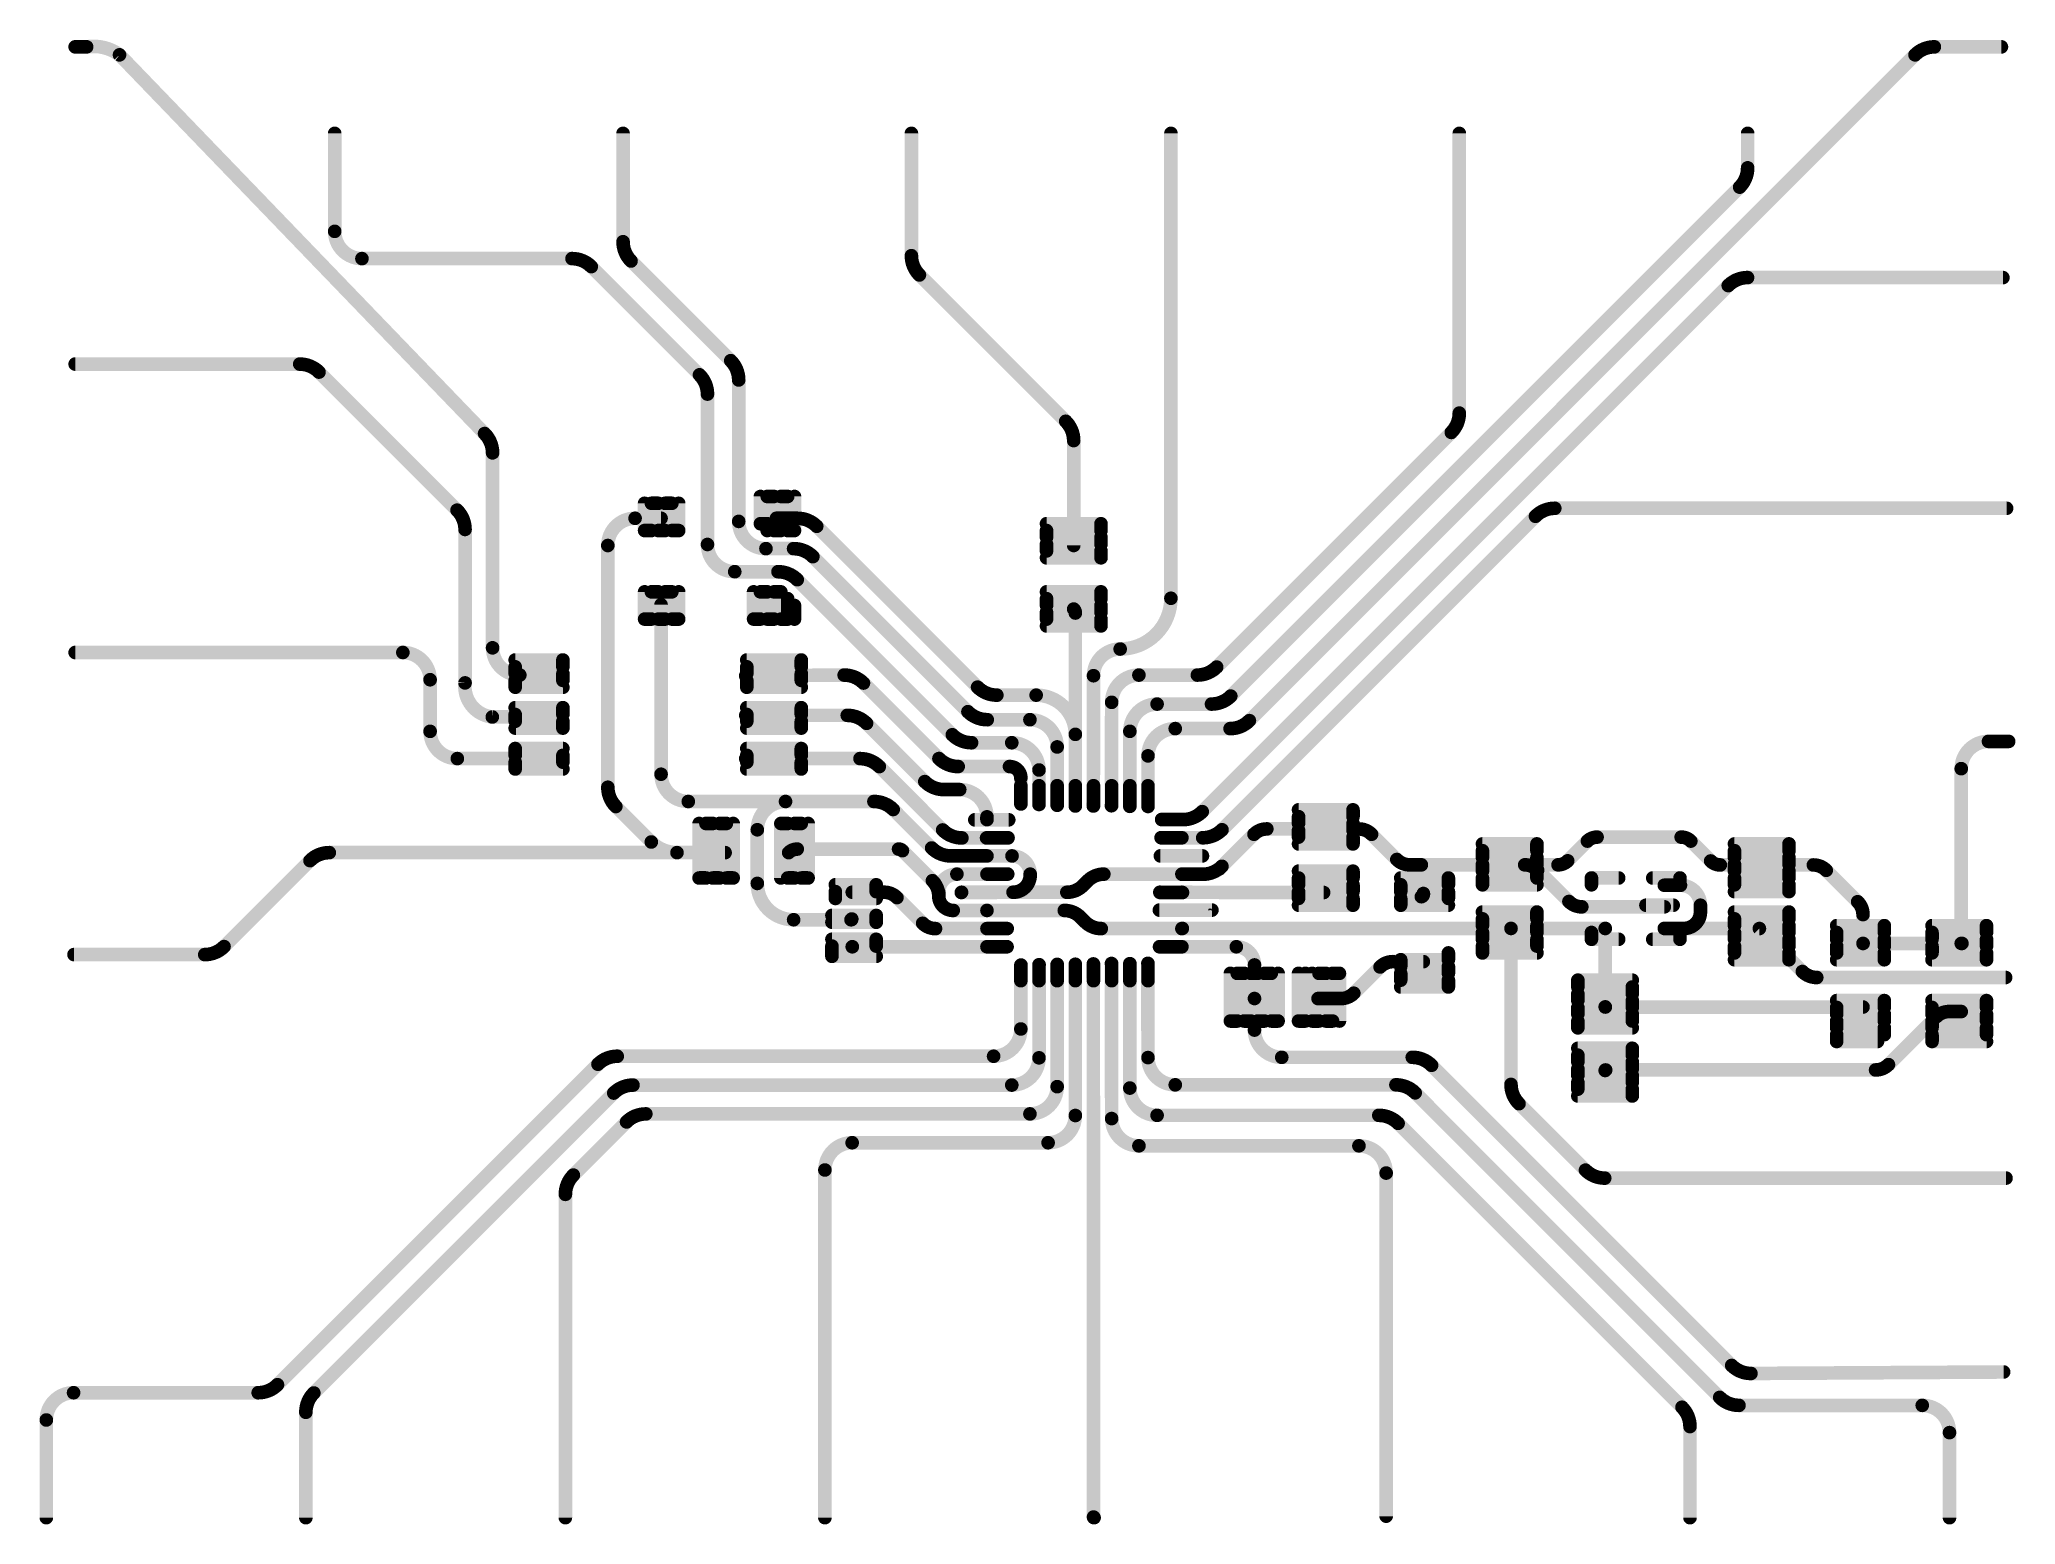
# Model space of a CAD drawing. Extents: x 6 to 93.1, y 11.1 to 76.5.
import ezdxf

# ---------------------------------------------------------------- set-up
doc = ezdxf.new("R2010")
doc.units = 0
doc.layers.add('1', color=14, linetype='CONTINUOUS')
doc.layers.add('19', color=54, linetype='CONTINUOUS')

msp = doc.modelspace()

# ---------------------------------------------------------------- linework, layer by layer
at = {"layer": '1', "const_width": 0.6}
for points in [[(8.1254, 76.2), (7.62, 76.2)], [(25.652, 59.1705), (9.574, 75.8485)], [(59.3342, 46.529), (88.6538, 75.8485)], [(89.5023, 76.2), (92.4553, 76.2)], [(19.05, 68.0755), (19.05, 72.39)], [(31.75, 67.6193), (31.75, 72.39)], [(44.45, 67.0041), (44.45, 72.39)], [(55.88, 51.9173), (55.88, 72.39)], [(68.58, 60.0708), (68.58, 72.39)], [(81.28, 70.8713), (81.28, 72.39)], [(58.5155, 47.6097), (80.9285, 70.0228)], [(29.5019, 66.8755), (20.25, 66.8755)], [(36.4923, 62.38), (32.1015, 66.7708)], [(35.1168, 61.7577), (30.3505, 66.524)], [(51.2459, 59.7111), (44.8015, 66.1555)], [(81.2746, 66.04), (92.5208, 66.04)], [(57.259, 42.5215), (80.426, 65.6885)], [(17.5104, 62.23), (7.62, 62.23)], [(24.4403, 55.7972), (18.359, 61.8785)], [(36.8438, 55.303), (36.8438, 61.5314)], [(35.4683, 54.2878), (35.4683, 60.9092)], [(57.8932, 48.887), (68.2285, 59.2223)], [(26.0035, 49.7355), (26.0035, 58.3219)], [(51.5974, 54.2427), (51.5974, 58.8626)], [(37.8, 56.4), (37.8, 55.2)], [(38.1, 55.2), (38.1, 56.4)], [(38.1, 56.4), (38.4, 56.4)], [(38.4, 56.4), (38.4, 54.9)], [(38.7, 54.9), (38.7, 56.4)], [(38.7, 56.4), (39, 56.4)], [(39, 56.4), (39, 54.9)], [(39.3, 54.9), (39.3, 56.4)], [(32.2797, 55.4401), (33.4239, 55.4401)], [(32.7, 54.9), (32.7, 56.1)], [(33.3, 56.1), (33, 56.1)], [(33, 56.1), (33, 54.9)], [(33.3, 54.9), (33.3, 56.1)], [(33.9, 56.1), (33.6, 56.1)], [(33.6, 56.1), (33.6, 54.9)], [(33.9, 54.9), (33.9, 56.1)], [(34.2, 56.1), (34.2, 54.9)], [(39.4308, 55.4401), (38.5039, 55.4401)], [(58.1292, 41.7215), (71.9363, 55.5285)], [(72.7848, 55.88), (92.6845, 55.88)], [(24.7918, 48.19), (24.7918, 54.9487)], [(33, 54.9), (32.7, 54.9)], [(33.6, 54.9), (33.3, 54.9)], [(34.2, 54.9), (33.9, 54.9)], [(37.8, 55.2), (38.1, 55.2)], [(38.1, 55.2), (38.1, 54.9)], [(38.4, 54.9), (38.7, 54.9)], [(39, 54.9), (39.3, 54.9)], [(47.3653, 48.0027), (40.2793, 55.0887)], [(50.4, 55.2), (52.8, 55.2)], [(52.8, 54.9), (50.4, 54.9)], [(50.4, 54.9), (50.4, 54.6)], [(50.4, 54.6), (52.8, 54.6)], [(52.8, 55.2), (52.8, 54.9)], [(52.8, 54.6), (52.8, 54.3)], [(31.0798, 43.5961), (31.0798, 54.2401)], [(39.2614, 54.103), (38.0438, 54.103)], [(46.9395, 46.922), (40.11, 53.7515)], [(52.8, 54.3), (50.4, 54.3)], [(50.4, 54.3), (50.4, 54)], [(50.4, 54), (52.8, 54)], [(52.8, 53.7), (50.4, 53.7)], [(52.8, 54), (52.8, 53.7)], [(38.5737, 53.0877), (36.6683, 53.0877)], [(32.7, 51), (32.7, 52.2)], [(33.3, 52.2), (33, 52.2)], [(33, 52.2), (33, 51)], [(33.3, 51), (33.3, 52.2)], [(33.9, 52.2), (33.6, 52.2)], [(33.6, 52.2), (33.6, 51)], [(33.9, 51), (33.9, 52.2)], [(34.2, 52.2), (34.2, 51)], [(37.5, 52.2), (37.5, 51)], [(37.8, 51), (37.8, 52.2)], [(37.8, 52.2), (38.1, 52.2)], [(38.1, 52.2), (38.1, 51)], [(38.4, 51), (38.4, 52.2)], [(38.4, 52.2), (38.7, 52.2)], [(38.7, 52.2), (38.7, 51)], [(46.2518, 45.9067), (39.4222, 52.7363)], [(50.4, 52.2), (52.8, 52.2)], [(52.8, 52.2), (52.8, 51.9)], [(33.4239, 44.168), (33.4239, 51.6301)], [(39, 51.6), (39, 51.9)], [(39, 51), (39, 51.6)], [(39, 51.6), (39.3, 51.6)], [(39.3, 51.6), (39.3, 51)], [(52.8, 51.9), (50.4, 51.9)], [(50.4, 51.9), (50.4, 51.6)], [(50.4, 51.6), (52.8, 51.6)], [(52.8, 51.3), (50.4, 51.3)], [(50.4, 51.3), (50.4, 51)], [(51.67, 51.2674), (51.67, 45.925)], [(52.8, 51.6), (52.8, 51.3)], [(33, 51), (32.7, 51)], [(33.6, 51), (33.3, 51)], [(34.2, 51), (33.9, 51)], [(37.5, 51), (37.8, 51)], [(38.1, 51), (38.4, 51)], [(38.7, 51), (39, 51)], [(50.4, 51), (52.8, 51)], [(52.8, 50.7), (50.4, 50.7)], [(52.8, 51), (52.8, 50.7)], [(22.0525, 49.53), (7.62, 49.53)], [(27, 49.2), (29.1, 49.2)], [(29.1, 48.9), (27, 48.9)], [(27, 48.9), (27, 48.6)], [(27, 48.6), (29.1, 48.6)], [(28.8455, 48.5355), (27.2035, 48.5355)], [(29.1, 49.2), (29.1, 48.9)], [(29.1, 48.6), (29.1, 48.3)], [(41.4884, 48.5355), (37.153, 48.5027)], [(37.2, 49.2), (39.6, 49.2)], [(39.6, 48.9), (37.2, 48.9)], [(37.2, 48.9), (37.2, 48.6)], [(37.2, 48.6), (39.6, 48.6)], [(39.6, 49.2), (39.6, 48.9)], [(39.6, 48.6), (39.6, 48.3)], [(52.461, 42.769), (52.47, 48.5072)], [(54.47, 48.5355), (57.0447, 48.5355)], [(23.2525, 46.057), (23.2525, 48.33)], [(27, 48.3), (27, 48)], [(27, 48), (29.1, 48)], [(39.6, 48.3), (37.2, 48.3)], [(37.2, 48.3), (37.2, 48)], [(37.2, 48), (39.6, 48)], [(45.6623, 44.8587), (42.337, 48.184)], [(48.2138, 47.6513), (49.9438, 47.6513)], [(28.8498, 46.7228), (25.9917, 46.69)], [(27, 47.1), (29.1, 47.1)], [(29.1, 46.8), (27, 46.8)], [(27, 46.8), (27, 46.5)], [(29.1, 47.1), (29.1, 46.8)], [(41.6247, 46.7617), (37.153, 46.7617)], [(37.2, 47.1), (39.6, 47.1)], [(39.6, 46.8), (37.2, 46.8)], [(37.2, 46.8), (37.2, 46.5)], [(39.6, 47.1), (39.6, 46.8)], [(53.26, 42.782), (53.27, 47.3355)], [(55.27, 47.2583), (57.6669, 47.2583)], [(27, 46.5), (29.1, 46.5)], [(29.1, 46.2), (27, 46.2)], [(29.1, 46.5), (29.1, 46.2)], [(37.2, 46.5), (39.6, 46.5)], [(39.6, 46.2), (37.2, 46.2)], [(39.6, 46.5), (39.6, 46.2)], [(45.04, 43.8435), (42.4732, 46.4103)], [(49.67, 46.5705), (47.7881, 46.5705)], [(51.67, 45.925), (51.669, 42.769)], [(54.069, 42.754), (54.07, 46.0583)], [(56.07, 46.1775), (58.4857, 46.1775)], [(29.1, 45.3), (27, 45.3)], [(27, 45.3), (27, 45)], [(27, 45), (29.1, 45)], [(29.1, 45), (29.1, 44.7)], [(37.2, 45.3), (39.6, 45.3)], [(39.6, 45), (37.2, 45)], [(37.2, 45), (37.2, 44.7)], [(39.6, 45.3), (39.6, 45)], [(48.87, 45.5553), (47.1003, 45.5553)], [(50.872, 42.802), (50.87, 45.3705)], [(54.87, 42.749), (54.87, 44.9775)], [(91.8868, 45.6145), (92.7755, 45.6145)], [(28.8783, 44.857), (24.4525, 44.857)], [(29.1, 44.7), (27, 44.7)], [(27, 44.7), (27, 44.4)], [(27, 44.4), (29.1, 44.4)], [(42.1867, 44.857), (37.153, 44.857)], [(37.2, 44.7), (39.6, 44.7)], [(39.6, 44.4), (37.2, 44.4)], [(39.6, 44.7), (39.6, 44.4)], [(45.826, 41.7147), (43.0352, 44.5055)], [(48.77, 44.5072), (46.5108, 44.5072)], [(50.07, 42.837), (50.07, 44.3553)], [(90.6868, 36.718), (90.6868, 44.4145)], [(46.5774, 43.492), (45.8886, 43.492)], [(49.27, 44.0072), (49.27, 42.861)], [(49.272, 42.859), (49.27, 43.6626)], [(50.07, 43.6626), (50.069, 42.836)], [(50.87, 43.6626), (50.87, 42.804)], [(51.67, 42.77), (51.67, 43.6626)], [(52.47, 43.6626), (52.47, 42.778)], [(53.27, 43.6626), (53.27, 42.792)], [(54.07, 43.6626), (54.07, 42.755)], [(54.87, 43.6626), (54.87, 42.749)], [(32.9939, 41.1849), (31.4312, 42.7475)], [(38.907, 42.968), (34.6239, 42.968)], [(42.7984, 42.968), (38.907, 42.968)], [(45.342, 40.9215), (43.647, 42.6165)], [(61.5, 42.6), (63.9, 42.6)], [(63.9, 42.6), (63.9, 42.3)], [(35.1, 42), (35.1, 39.6)], [(35.4, 39.6), (35.4, 42)], [(35.4, 42), (35.7, 42)], [(35.7, 42), (35.7, 39.6)], [(36, 39.6), (36, 42)], [(36, 42), (36.3, 42)], [(36.3, 42), (36.3, 39.6)], [(36.6, 39.6), (36.6, 42)], [(37.6625, 39.3608), (37.6625, 41.7235)], [(39, 42), (38.7, 42)], [(38.7, 42), (38.7, 39.6)], [(39, 39.6), (39, 42)], [(39.6, 42), (39.3, 42)], [(39.3, 42), (39.3, 39.6)], [(39.6, 39.6), (39.6, 42)], [(39.9, 42), (39.9, 39.6)], [(47.242, 42.161), (48.736, 42.161)], [(47.7774, 42.17), (47.7774, 42.292)], [(55.472, 42.176), (56.4104, 42.17)], [(56.3626, 42.17), (55.478, 42.17)], [(58.126, 40.1135), (59.5379, 41.5254)], [(60.1036, 41.7598), (64.1499, 41.7598)], [(63.9, 42.3), (61.5, 42.3)], [(61.5, 42.3), (61.5, 42)], [(61.5, 42), (63.9, 42)], [(63.9, 41.7), (61.5, 41.7)], [(61.5, 41.7), (61.5, 41.4)], [(63.9, 42), (63.9, 41.7)], [(64.7156, 41.5254), (65.8284, 40.4126)], [(18.8123, 40.7163), (36.245, 40.7163)], [(36.245, 40.7163), (34.1252, 40.7163)], [(39.421, 40.872), (43.885, 40.872)], [(44.0527, 40.8025), (45.3756, 39.4796)], [(48.706, 41.37), (46.6746, 41.3633)], [(47.7611, 41.3633), (48.6992, 41.3633)], [(55.448, 41.376), (57.2807, 41.37)], [(56.3626, 41.37), (55.454, 41.37)], [(61.5, 41.4), (63.9, 41.4)], [(63.9, 41.1), (61.5, 41.1)], [(63.9, 41.4), (63.9, 41.1)], [(69.6, 41.1), (72, 41.1)], [(72, 40.8), (69.6, 40.8)], [(69.6, 40.8), (69.6, 40.5)], [(72, 41.1), (72, 40.8)], [(74.2243, 41.2243), (73.354, 40.354)], [(78.3515, 41.4), (74.6485, 41.4)], [(79.651, 40.349), (78.7757, 41.2243)], [(83.1, 41.1), (80.7, 41.1)], [(80.7, 40.5), (80.7, 40.8)], [(80.7, 40.8), (83.1, 40.8)], [(83.1, 40.8), (83.1, 41.1)], [(14.1765, 36.5775), (17.9638, 40.3648)], [(46.1906, 40.57), (46.9992, 40.57)], [(46.4535, 39.77), (48.692, 39.773)], [(46.9992, 40.57), (47.7774, 40.57)], [(48.8818, 40.57), (47.7774, 40.57)], [(48.689, 39.77), (47.7774, 39.77)], [(49.6818, 39.7258), (49.6818, 39.77)], [(56.3626, 39.77), (52.924, 39.77)], [(55.416, 40.572), (57.267, 40.572)], [(56.3706, 39.762), (57.2774, 39.762)], [(58.0088, 39.9963), (58.126, 40.1135)], [(61.5, 39.9), (63.9, 39.9)], [(63.9, 39.9), (63.9, 39.6)], [(66.3941, 40.1782), (66.9083, 40.1782)], [(66.9083, 40.1782), (71.4626, 40.1782)], [(66.9083, 38.7752), (66.9083, 40.1782)], [(69.6, 40.5), (72, 40.5)], [(72, 40.2), (69.6, 40.2)], [(69.6, 40.2), (69.6, 39.9)], [(69.6, 39.9), (72, 39.9)], [(72.9297, 40.1782), (71.4626, 40.1782)], [(72, 40.5), (72, 40.2)], [(72, 39.9), (72, 39.6)], [(73.4087, 38.5636), (72.0283, 39.9439)], [(80.0753, 40.1733), (84.1746, 40.1733)], [(83.1, 40.5), (80.7, 40.5)], [(80.7, 39.9), (80.7, 40.2)], [(80.7, 40.2), (83.1, 40.2)], [(83.1, 39.9), (80.7, 39.9)], [(83.1, 40.2), (83.1, 40.5)], [(83.1, 39.6), (83.1, 39.9)], [(84.7403, 39.9389), (86.1257, 38.5536)], [(35.1, 39.6), (35.4, 39.6)], [(35.7, 39.6), (36, 39.6)], [(36.3, 39.6), (36.6, 39.6)], [(39.3, 39.6), (39, 39.6)], [(39.9, 39.6), (39.6, 39.6)], [(41.1, 39.3), (42.9, 39.3)], [(42.9, 39), (41.1, 39)], [(41.1, 39), (41.1, 38.7)], [(41.8445, 38.9725), (43.2461, 38.9725)], [(42.9, 39.3), (42.9, 39)], [(45.6535, 38.8088), (45.6535, 38.97)], [(46.649, 38.96), (48.926, 38.97)], [(51.2955, 38.97), (46.659, 38.97)], [(52.2169, 39.4771), (52.0026, 39.2629)], [(55.392, 38.971), (62.6048, 38.9597)], [(56.3873, 38.9597), (55.4032, 38.9597)], [(63.9, 39.6), (61.5, 39.6)], [(61.5, 39.6), (61.5, 39.3)], [(61.5, 39.3), (63.9, 39.3)], [(63.9, 39), (61.5, 39)], [(61.5, 39), (61.5, 38.7)], [(63.9, 39.3), (63.9, 39)], [(66, 39.6), (68.1, 39.6)], [(68.1, 39.3), (66, 39.3)], [(66, 39.3), (66, 39)], [(66, 39), (68.1, 39)], [(68.1, 39.6), (68.1, 39.3)], [(68.1, 39), (68.1, 38.7)], [(72, 39.6), (69.6, 39.6)], [(69.6, 39.6), (69.6, 39.3)], [(69.6, 39.3), (72, 39.3)], [(75.6, 39.6), (74.4, 39.6)], [(74.4, 39.3), (74.4, 39.6)], [(77.1, 39.6), (78.3, 39.6)], [(78.3208, 39.2793), (77.6094, 39.2793)], [(78.3, 39.6), (78.3, 39.3)], [(80.7, 39.3), (80.7, 39.6)], [(80.7, 39.6), (83.1, 39.6)], [(83.1, 39.3), (80.7, 39.3)], [(80.7, 39), (83.1, 39)], [(83.1, 39), (83.1, 39.3)], [(41.1, 38.7), (42.9, 38.7)], [(43.8118, 38.7382), (44.9457, 37.6043)], [(47.7774, 38.17), (46.2923, 38.17)], [(47.7774, 38.17), (51.1835, 38.17)], [(55.372, 38.185), (57.685, 38.185)], [(61.5, 38.7), (63.9, 38.7)], [(63.9, 38.4), (61.5, 38.4)], [(63.9, 38.7), (63.9, 38.4)], [(68.1, 38.7), (66, 38.7)], [(66, 38.7), (66, 38.4)], [(66, 38.4), (68.1, 38.4)], [(69.6, 38.1), (72, 38.1)], [(72, 38.1), (72, 37.8)], [(73.9744, 38.3293), (77.6094, 38.3293)], [(76.8, 38.4), (78, 38.4)], [(79.2, 38.1), (79.2, 38.4)], [(80.7, 38.1), (83.1, 38.1)], [(83.1, 38.1), (83.1, 37.8)], [(41.7908, 37.7608), (39.2625, 37.7608)], [(40.95, 37.95), (42.9, 37.95)], [(42.9, 37.65), (40.95, 37.65)], [(42.9, 37.95), (42.9, 37.65)], [(45.5114, 37.37), (48.669, 37.371)], [(48.668, 37.37), (47.7774, 37.37)], [(51.8906, 37.8771), (52.1049, 37.6629)], [(52.812, 37.37), (56.3626, 37.37)], [(56.3825, 37.3783), (70.8575, 37.3783)], [(72, 37.8), (69.6, 37.8)], [(69.6, 37.8), (69.6, 37.5)], [(69.6, 37.5), (72, 37.5)], [(72, 37.2), (69.6, 37.2)], [(69.6, 37.2), (69.6, 36.9)], [(70.8575, 30.5096), (70.8575, 37.3783)], [(75.0092, 37.3792), (70.8585, 37.3792)], [(72, 37.5), (72, 37.2)], [(74.4, 36.9), (74.4, 37.2)], [(75.0055, 37.3756), (75.0055, 33.9228)], [(77.6094, 37.3792), (78.4793, 37.3792)], [(77.6238, 37.3732), (81.7968, 37.3732)], [(78.3, 36.9), (78.3, 37.2)], [(83.1, 37.8), (80.7, 37.8)], [(80.7, 37.8), (80.7, 37.5)], [(80.7, 37.5), (83.1, 37.5)], [(83.1, 37.2), (80.7, 37.2)], [(80.7, 37.2), (80.7, 36.9)], [(81.7968, 37.3732), (83.6898, 35.4802)], [(83.1, 37.5), (83.1, 37.2)], [(87.3, 37.5), (85.2, 37.5)], [(85.2, 36.9), (85.2, 37.2)], [(85.2, 37.2), (87.3, 37.2)], [(86.36, 37.9879), (86.36, 36.7163)], [(87.3, 37.2), (87.3, 37.5)], [(89.4, 37.5), (91.8, 37.5)], [(91.8, 37.2), (89.4, 37.2)], [(89.4, 37.2), (89.4, 36.9)], [(91.8, 37.5), (91.8, 37.2)], [(40.95, 36.9), (42.9, 36.9)], [(42.9, 36.6), (40.95, 36.6)], [(40.95, 36.6), (40.95, 36.15)], [(41.847, 36.57), (48.663, 36.572)], [(42.9, 36.9), (42.9, 36.6)], [(48.661, 36.57), (47.7774, 36.57)], [(55.378, 36.572), (58.76, 36.57)], [(56.3626, 36.57), (55.38, 36.57)], [(68.1, 36.3), (68.1, 36)], [(69.6, 36.9), (72, 36.9)], [(72, 36.6), (69.6, 36.6)], [(69.6, 36.6), (69.6, 36.3)], [(69.6, 36.3), (72, 36.3)], [(72, 36.9), (72, 36.6)], [(75.6, 36.9), (74.4, 36.9)], [(77.1, 36.9), (78.3, 36.9)], [(80.7, 36.9), (83.1, 36.9)], [(83.1, 36.6), (80.7, 36.6)], [(80.7, 36.6), (80.7, 36.3)], [(80.7, 36.3), (83.1, 36.3)], [(83.1, 36.9), (83.1, 36.6)], [(83.1, 36.3), (83.1, 36)], [(87.3, 36.9), (85.2, 36.9)], [(85.2, 36.3), (85.2, 36.6)], [(85.2, 36.6), (87.3, 36.6)], [(87.3, 36.3), (85.2, 36.3)], [(86.3642, 36.718), (90.6868, 36.718)], [(87.3, 36.6), (87.3, 36.9)], [(87.3, 36), (87.3, 36.3)], [(89.4, 36.9), (91.8, 36.9)], [(91.8, 36.6), (89.4, 36.6)], [(89.4, 36.6), (89.4, 36.3)], [(89.4, 36.3), (91.8, 36.3)], [(90.6868, 36.718), (90.7175, 36.718)], [(91.8, 36.9), (91.8, 36.6)], [(91.8, 36.3), (91.8, 36)], [(7.5688, 36.226), (13.3279, 36.226)], [(40.95, 36.15), (42.9, 36.15)], [(49.277, 35.766), (49.27, 32.95)], [(49.27, 35.0774), (49.27, 35.759)], [(50.074, 35.78), (50.07, 31.68)], [(50.07, 35.0774), (50.07, 35.776)], [(50.872, 35.794), (50.87, 30.41)], [(50.87, 35.0774), (50.87, 35.792)], [(51.669, 35.8), (51.67, 29.14)], [(51.67, 35.0774), (51.67, 35.799)], [(52.461, 35.814), (52.47, 11.4558)], [(52.47, 35.0774), (52.47, 35.805)], [(53.26, 35.834), (53.27, 29.0048)], [(53.27, 35.0774), (53.27, 35.824)], [(54.073, 35.827), (54.07, 30.3475)], [(54.07, 35.0774), (54.07, 35.824)], [(54.866, 35.841), (54.87, 31.6903)], [(54.87, 35.0774), (54.87, 35.837)], [(58.5, 33.3), (58.5, 35.4)], [(59.1, 35.4), (58.8, 35.4)], [(58.8, 35.4), (58.8, 33.3)], [(59.1, 33.3), (59.1, 35.4)], [(59.7, 35.4), (59.4, 35.4)], [(59.4, 35.4), (59.4, 33.3)], [(59.56, 35.77), (59.56, 34.29)], [(59.7, 33.3), (59.7, 35.4)], [(60.3, 35.4), (60, 35.4)], [(60, 35.4), (60, 33.3)], [(60.3, 33.3), (60.3, 35.4)], [(60.6, 35.4), (60.6, 33.3)], [(61.5, 35.4), (61.5, 33.3)], [(61.8, 33.3), (61.8, 35.4)], [(62.1, 35.4), (62.1, 33.3)], [(62.4, 33.3), (62.4, 35.4)], [(62.4, 35.4), (62.7, 35.4)], [(62.7, 35.4), (62.7, 33.3)], [(63, 33.3), (63, 35.4)], [(63, 35.4), (63.3, 35.4)], [(63.3, 35.4), (63.3, 33.3)], [(63.9338, 34.5243), (65.0909, 35.6814)], [(65.6566, 35.9158), (66.997, 35.9158)], [(68.1, 36), (66, 36)], [(66, 36), (66, 35.7)], [(66, 35.7), (68.1, 35.7)], [(68.1, 35.4), (66, 35.4)], [(66, 35.4), (66, 35.1)], [(68.1, 35.7), (68.1, 35.4)], [(83.1, 36), (80.7, 36)], [(85.2, 36), (87.3, 36)], [(91.8, 36), (89.4, 36)], [(66, 35.1), (68.1, 35.1)], [(68.1, 34.8), (66, 34.8)], [(68.1, 35.1), (68.1, 34.8)], [(73.8, 34.8), (73.8, 35.1)], [(73.8, 35.1), (76.2, 35.1)], [(76.2, 34.8), (73.8, 34.8)], [(76.2, 34.5), (76.2, 34.8)], [(84.3229, 35.218), (92.641, 35.218)], [(59.56, 34.29), (59.56, 32.902)], [(62.36, 34.29), (63.3681, 34.29)], [(73.8, 34.2), (73.8, 34.5)], [(73.8, 34.5), (76.2, 34.5)], [(76.2, 34.2), (73.8, 34.2)], [(73.8, 33.6), (73.8, 33.9)], [(73.8, 33.9), (76.2, 33.9)], [(75.012, 33.9163), (86.36, 33.9163)], [(76.2, 33.9), (76.2, 34.2)], [(85.2, 34.2), (87.3, 34.2)], [(87.3, 33.9), (85.2, 33.9)], [(85.2, 33.9), (85.2, 33.6)], [(87.3, 34.2), (87.3, 33.9)], [(89.4, 34.2), (91.8, 34.2)], [(91.8, 33.9), (89.4, 33.9)], [(89.4, 33.9), (89.4, 33.6)], [(90.1501, 33.718), (90.6868, 33.718)], [(91.8, 34.2), (91.8, 33.9)], [(58.8, 33.3), (58.5, 33.3)], [(59.4, 33.3), (59.1, 33.3)], [(60, 33.3), (59.7, 33.3)], [(60.6, 33.3), (60.3, 33.3)], [(61.5, 33.3), (61.8, 33.3)], [(62.1, 33.3), (62.4, 33.3)], [(62.7, 33.3), (63, 33.3)], [(76.2, 33.6), (73.8, 33.6)], [(73.8, 33), (73.8, 33.3)], [(73.8, 33.3), (76.2, 33.3)], [(76.2, 33), (73.8, 33)], [(76.2, 33.3), (76.2, 33.6)], [(85.2, 33.6), (87.3, 33.6)], [(87.3, 33.3), (85.2, 33.3)], [(85.2, 33.3), (85.2, 33)], [(85.2, 33), (87.3, 33)], [(87.3, 33.6), (87.3, 33.3)], [(87.3, 33), (87.3, 32.7)], [(87.4803, 31.3796), (89.5844, 33.4837)], [(89.4, 33.6), (91.8, 33.6)], [(91.8, 33.3), (89.4, 33.3)], [(89.4, 33.3), (89.4, 33)], [(89.4, 33), (91.8, 33)], [(91.8, 33.6), (91.8, 33.3)], [(91.8, 33), (91.8, 32.7)], [(73.8, 32.1), (76.2, 32.1)], [(76.2, 32.1), (76.2, 31.8)], [(87.3, 32.7), (85.2, 32.7)], [(85.2, 32.7), (85.2, 32.4)], [(85.2, 32.4), (87, 32.4)], [(91.8, 32.7), (89.4, 32.7)], [(89.4, 32.7), (89.4, 32.4)], [(89.4, 32.4), (91.8, 32.4)], [(30.6453, 31.3985), (16.53, 17.2832)], [(48.07, 31.75), (31.4938, 31.75)], [(60.76, 31.702), (66.5094, 31.702)], [(67.358, 31.3505), (80.577, 18.1315)], [(76.2, 31.8), (73.8, 31.8)], [(73.8, 31.8), (73.8, 31.5)], [(73.8, 31.5), (76.2, 31.5)], [(76.2, 31.2), (73.8, 31.2)], [(73.8, 31.2), (73.8, 30.9)], [(75.028, 31.1453), (86.9146, 31.1453)], [(76.2, 31.5), (76.2, 31.2)], [(48.87, 30.48), (32.1888, 30.48)], [(56.07, 30.4903), (65.7889, 30.4903)], [(73.8, 30.9), (76.2, 30.9)], [(76.2, 30.6), (73.8, 30.6)], [(73.8, 30.6), (73.8, 30.3)], [(73.8, 30.3), (76.2, 30.3)], [(76.2, 30.9), (76.2, 30.6)], [(76.2, 30.3), (76.2, 30)], [(31.3403, 30.1285), (18.1315, 16.9197)], [(66.6375, 30.1388), (80.0498, 16.7265)], [(74.136, 26.734), (71.209, 29.661)], [(76.2, 30), (73.8, 30)], [(31.9043, 28.8585), (29.5615, 26.5157)], [(49.67, 29.21), (32.7528, 29.21)], [(55.27, 29.1475), (65.0357, 29.1475)], [(65.8842, 28.796), (78.3885, 16.2917)], [(50.47, 27.94), (41.84, 27.94)], [(54.47, 27.8048), (64.1595, 27.8048)], [(40.64, 26.74), (40.64, 11.43)], [(65.3595, 26.6048), (65.3595, 11.4955)], [(92.6587, 26.3825), (74.9846, 26.3825)], [(29.21, 25.6672), (29.21, 11.43)], [(81.4256, 17.78), (92.5535, 17.8455)], [(15.6814, 16.9318), (7.55, 16.9318)], [(80.8983, 16.375), (88.97, 16.375)], [(6.35, 15.7317), (6.35, 11.43)], [(17.78, 16.0712), (17.78, 11.43)], [(78.74, 15.4432), (78.74, 11.43)], [(90.17, 15.175), (90.17, 11.43)]]:
    msp.add_lwpolyline(points, dxfattribs=at)
at = {"layer": '1'}
for points, const_width in [([(7.62, 76.35, 1), (7.62, 76.05)], 0.3), ([(9.574, 75.8485, 0.1989), (8.1254, 76.2)], 0.6), ([(8.1023, 76.3482, 1), (8.1486, 76.0518)], 0.3), ([(8.1254, 76.05, 1), (8.1254, 76.35)], 0.3), ([(9.682, 75.9526, 1), (9.466, 75.7444)], 0.3), ([(9.4855, 75.7274, 1), (9.6624, 75.9697)], 0.3), ([(89.5023, 76.2, 0.1989), (88.6538, 75.8485)], 0.6), ([(88.5477, 75.9546, 1), (88.7598, 75.7425)], 0.3), ([(88.7598, 75.7425, 1), (88.5477, 75.9546)], 0.3), ([(89.5023, 76.35, 1), (89.5023, 76.05)], 0.3), ([(89.5023, 76.05, 1), (89.5023, 76.35)], 0.3), ([(92.4553, 76.05, 1), (92.4553, 76.35)], 0.3), ([(19.2, 72.39, 1), (18.9, 72.39)], 0.3), ([(31.9, 72.39, 1), (31.6, 72.39)], 0.3), ([(44.6, 72.39, 1), (44.3, 72.39)], 0.3), ([(56.03, 72.39, 1), (55.73, 72.39)], 0.3), ([(68.73, 72.39, 1), (68.43, 72.39)], 0.3), ([(81.43, 72.39, 1), (81.13, 72.39)], 0.3), ([(80.9285, 70.0228, 0.1989), (81.28, 70.8713)], 0.6), ([(81.43, 70.8713, 1), (81.13, 70.8713)], 0.3), ([(81.13, 70.8713, 1), (81.43, 70.8713)], 0.3), ([(80.8225, 70.1288, 1), (81.0346, 69.9167)], 0.3), ([(81.0346, 69.9167, 1), (80.8225, 70.1288)], 0.3), ([(19.05, 68.0755, 0.4142), (20.25, 66.8755)], 0.6), ([(19.2, 68.0755, 1), (18.9, 68.0755)], 0.3), ([(18.9, 68.0755, 1), (19.2, 68.0755)], 0.3), ([(31.75, 67.6193, 0.1989), (32.1015, 66.7708)], 0.6), ([(31.9, 67.6193, 1), (31.6, 67.6193)], 0.3), ([(20.25, 67.0255, 1), (20.25, 66.7255)], 0.3), ([(20.25, 66.7255, 1), (20.25, 67.0255)], 0.3), ([(30.3505, 66.524, 0.1989), (29.5019, 66.8755)], 0.6), ([(29.5019, 67.0255, 1), (29.5019, 66.7255)], 0.3), ([(29.5019, 66.7255, 1), (29.5019, 67.0255)], 0.3), ([(31.6, 67.6193, 1), (31.9, 67.6193)], 0.3), ([(32.2075, 66.8768, 1), (31.9954, 66.6647)], 0.3), ([(31.9954, 66.6647, 1), (32.2075, 66.8768)], 0.3), ([(44.45, 67.0041, 0.1989), (44.8015, 66.1555)], 0.6), ([(44.6, 67.0041, 1), (44.3, 67.0041)], 0.3), ([(44.3, 67.0041, 1), (44.6, 67.0041)], 0.3), ([(30.4565, 66.6301, 1), (30.2444, 66.418)], 0.3), ([(30.2444, 66.418, 1), (30.4565, 66.6301)], 0.3), ([(44.9075, 66.2616, 1), (44.6954, 66.0495)], 0.3), ([(44.6954, 66.0495, 1), (44.9075, 66.2616)], 0.3), ([(81.2746, 66.04, 0.1989), (80.426, 65.6885)], 0.6), ([(81.2746, 66.19, 1), (81.2746, 65.89)], 0.3), ([(81.2746, 65.89, 1), (81.2746, 66.19)], 0.3), ([(92.5208, 65.89, 1), (92.5208, 66.19)], 0.3), ([(80.32, 65.7946, 1), (80.5321, 65.5825)], 0.3), ([(80.5321, 65.5825, 1), (80.32, 65.7946)], 0.3), ([(36.8438, 61.5314, 0.1989), (36.4923, 62.38)], 0.6), ([(36.5983, 62.486, 1), (36.3862, 62.2739)], 0.3), ([(7.62, 62.38, 1), (7.62, 62.08)], 0.3), ([(18.359, 61.8785, 0.1989), (17.5104, 62.23)], 0.6), ([(17.5104, 62.38, 1), (17.5104, 62.08)], 0.3), ([(17.5104, 62.08, 1), (17.5104, 62.38)], 0.3), ([(18.465, 61.9846, 1), (18.2529, 61.7725)], 0.3), ([(18.2529, 61.7725, 1), (18.465, 61.9846)], 0.3), ([(35.4683, 60.9092, 0.1989), (35.1168, 61.7577)], 0.6), ([(35.2228, 61.8638, 1), (35.0107, 61.6517)], 0.3), ([(35.0107, 61.6517, 1), (35.2228, 61.8638)], 0.3), ([(36.3862, 62.2739, 1), (36.5983, 62.486)], 0.3), ([(36.9937, 61.5314, 1), (36.6938, 61.5314)], 0.3), ([(35.6183, 60.9092, 1), (35.3183, 60.9092)], 0.3), ([(35.3183, 60.9092, 1), (35.6183, 60.9092)], 0.3), ([(36.6938, 61.5314, 1), (36.9937, 61.5314)], 0.3), ([(68.2285, 59.2223, 0.1989), (68.58, 60.0708)], 0.6), ([(68.73, 60.0708, 1), (68.43, 60.0708)], 0.3), ([(68.43, 60.0708, 1), (68.73, 60.0708)], 0.3), ([(26.0035, 58.3219, 0.1989), (25.652, 59.1705)], 0.6), ([(25.7581, 59.2765, 1), (25.546, 59.0644)], 0.3), ([(25.544, 59.0664, 1), (25.76, 59.2746)], 0.3), ([(51.5974, 58.8626, 0.1989), (51.2459, 59.7111)], 0.6), ([(51.352, 59.8172, 1), (51.1398, 59.605)], 0.3), ([(51.1398, 59.605, 1), (51.352, 59.8172)], 0.3), ([(68.1225, 59.3283, 1), (68.3346, 59.1162)], 0.3), ([(68.3346, 59.1162, 1), (68.1225, 59.3283)], 0.3), ([(26.1535, 58.3219, 1), (25.8535, 58.3219)], 0.3), ([(25.8535, 58.3219, 1), (26.1535, 58.3219)], 0.3), ([(51.7474, 58.8626, 1), (51.4474, 58.8626)], 0.3), ([(51.4474, 58.8626, 1), (51.7474, 58.8626)], 0.3), ([(37.95, 56.4, 1), (37.65, 56.4)], 0.3), ([(38.25, 56.4, 1), (37.95, 56.4)], 0.3), ([(38.1, 56.55, 1), (38.1, 56.25)], 0.3), ([(38.55, 56.4, 1), (38.25, 56.4)], 0.3), ([(38.4, 56.25, 1), (38.4, 56.55)], 0.3), ([(38.85, 56.4, 1), (38.55, 56.4)], 0.3), ([(38.7, 56.55, 1), (38.7, 56.25)], 0.3), ([(39.15, 56.4, 1), (38.85, 56.4)], 0.3), ([(39, 56.25, 1), (39, 56.55)], 0.3), ([(39.45, 56.4, 1), (39.15, 56.4)], 0.3), ([(24.7918, 54.9487, 0.1989), (24.4403, 55.7972)], 0.6), ([(24.5463, 55.9033, 1), (24.3342, 55.6912)], 0.3), ([(24.3342, 55.6912, 1), (24.5463, 55.9033)], 0.3), ([(32.2797, 55.4401, 0.4142), (31.0798, 54.2401)], 0.6), ([(32.2797, 55.5901, 1), (32.2797, 55.2901)], 0.3), ([(32.2797, 55.2901, 1), (32.2797, 55.5901)], 0.3), ([(32.85, 56.1, 1), (32.55, 56.1)], 0.3), ([(33, 56.25, 1), (33, 55.95)], 0.3), ([(33.15, 56.1, 1), (32.85, 56.1)], 0.3), ([(33.45, 56.1, 1), (33.15, 56.1)], 0.3), ([(33.3, 55.95, 1), (33.3, 56.25)], 0.3), ([(33.4239, 55.2901, 1), (33.4239, 55.5901)], 0.3), ([(33.6, 56.25, 1), (33.6, 55.95)], 0.3), ([(33.75, 56.1, 1), (33.45, 56.1)], 0.3), ([(34.05, 56.1, 1), (33.75, 56.1)], 0.3), ([(33.9, 55.95, 1), (33.9, 56.25)], 0.3), ([(34.35, 56.1, 1), (34.05, 56.1)], 0.3), ([(38.5039, 55.5901, 1), (38.5039, 55.2901)], 0.3), ([(40.2793, 55.0887, 0.1989), (39.4308, 55.4401)], 0.6), ([(39.4308, 55.5901, 1), (39.4308, 55.2901)], 0.3), ([(39.4308, 55.2901, 1), (39.4308, 55.5901)], 0.3), ([(72.7848, 55.88, 0.1989), (71.9363, 55.5285)], 0.6), ([(71.8302, 55.6346, 1), (72.0423, 55.4225)], 0.3), ([(72.0423, 55.4225, 1), (71.8302, 55.6346)], 0.3), ([(72.7848, 56.03, 1), (72.7848, 55.73)], 0.3), ([(72.7848, 55.73, 1), (72.7848, 56.03)], 0.3), ([(92.6845, 55.73, 1), (92.6845, 56.03)], 0.3), ([(24.9417, 54.9487, 1), (24.6418, 54.9487)], 0.3), ([(24.6418, 54.9487, 1), (24.9417, 54.9487)], 0.3), ([(32.7, 55.05, 1), (32.7, 54.75)], 0.3), ([(32.55, 54.9, 1), (32.85, 54.9)], 0.3), ([(32.85, 54.9, 1), (33.15, 54.9)], 0.3), ([(33, 54.75, 1), (33, 55.05)], 0.3), ([(33.3, 55.05, 1), (33.3, 54.75)], 0.3), ([(33.15, 54.9, 1), (33.45, 54.9)], 0.3), ([(33.45, 54.9, 1), (33.75, 54.9)], 0.3), ([(33.6, 54.75, 1), (33.6, 55.05)], 0.3), ([(33.9, 55.05, 1), (33.9, 54.75)], 0.3), ([(33.75, 54.9, 1), (34.05, 54.9)], 0.3), ([(34.05, 54.9, 1), (34.35, 54.9)], 0.3), ([(34.2, 54.75, 1), (34.2, 55.05)], 0.3), ([(36.8438, 55.303, 0.4142), (38.0438, 54.103)], 0.6), ([(36.9937, 55.303, 1), (36.6938, 55.303)], 0.3), ([(36.6938, 55.303, 1), (36.9937, 55.303)], 0.3), ([(37.8, 55.35, 1), (37.8, 55.05)], 0.3), ([(37.65, 55.2, 1), (37.95, 55.2)], 0.3), ([(38.25, 55.2, 1), (37.95, 55.2)], 0.3), ([(37.95, 55.2, 1), (38.25, 55.2)], 0.3), ([(37.95, 54.9, 1), (38.25, 54.9)], 0.3), ([(38.1, 55.05, 1), (38.1, 55.35)], 0.3), ([(38.4, 55.05, 1), (38.4, 54.75)], 0.3), ([(38.25, 54.9, 1), (38.55, 54.9)], 0.3), ([(38.55, 54.9, 1), (38.85, 54.9)], 0.3), ([(38.7, 54.75, 1), (38.7, 55.05)], 0.3), ([(39, 55.05, 1), (39, 54.75)], 0.3), ([(38.85, 54.9, 1), (39.15, 54.9)], 0.3), ([(39.15, 54.9, 1), (39.45, 54.9)], 0.3), ([(39.3, 54.75, 1), (39.3, 55.05)], 0.3), ([(40.3854, 55.1947, 1), (40.1733, 54.9826)], 0.3), ([(40.1733, 54.9826, 1), (40.3854, 55.1947)], 0.3), ([(50.4, 55.35, 1), (50.4, 55.05)], 0.3), ([(50.4, 55.05, 1), (50.4, 54.75)], 0.3), ([(50.55, 54.9, 1), (50.25, 54.9)], 0.3), ([(50.4, 54.75, 1), (50.4, 54.45)], 0.3), ([(52.95, 55.2, 1), (52.65, 55.2)], 0.3), ([(52.65, 54.9, 1), (52.95, 54.9)], 0.3), ([(52.95, 54.6, 1), (52.65, 54.6)], 0.3), ([(52.8, 55.05, 1), (52.8, 55.35)], 0.3), ([(52.8, 54.75, 1), (52.8, 55.05)], 0.3), ([(52.8, 54.45, 1), (52.8, 54.75)], 0.3), ([(31.2297, 54.2401, 1), (30.9298, 54.2401)], 0.3), ([(30.9298, 54.2401, 1), (31.2297, 54.2401)], 0.3), ([(35.4683, 54.2878, 0.4142), (36.6683, 53.0877)], 0.6), ([(35.6183, 54.2878, 1), (35.3183, 54.2878)], 0.3), ([(35.3183, 54.2878, 1), (35.6183, 54.2878)], 0.3), ([(38.0438, 54.253, 1), (38.0438, 53.953)], 0.3), ([(38.0438, 53.953, 1), (38.0438, 54.253)], 0.3), ([(40.11, 53.7515, 0.1989), (39.2614, 54.103)], 0.6), ([(39.2614, 54.253, 1), (39.2614, 53.953)], 0.3), ([(39.2614, 53.953, 1), (39.2614, 54.253)], 0.3), ([(40.216, 53.8576, 1), (40.0039, 53.6455)], 0.3), ([(40.0039, 53.6455, 1), (40.216, 53.8576)], 0.3), ([(50.25, 54.6, 1), (50.55, 54.6)], 0.3), ([(50.4, 54.45, 1), (50.4, 54.15)], 0.3), ([(50.55, 54.3, 1), (50.25, 54.3)], 0.3), ([(50.4, 54.15, 1), (50.4, 53.85)], 0.3), ([(50.25, 54, 1), (50.55, 54)], 0.3), ([(50.4, 53.85, 1), (50.4, 53.55)], 0.3), ([(51.4474, 54.2427, 1), (51.7474, 54.2427)], 0.3), ([(52.65, 54.3, 1), (52.95, 54.3)], 0.3), ([(52.95, 54, 1), (52.65, 54)], 0.3), ([(52.8, 54.15, 1), (52.8, 54.45)], 0.3), ([(52.8, 53.85, 1), (52.8, 54.15)], 0.3), ([(52.8, 53.55, 1), (52.8, 53.85)], 0.3), ([(36.6683, 53.2377, 1), (36.6683, 52.9378)], 0.3), ([(36.6683, 52.9378, 1), (36.6683, 53.2377)], 0.3), ([(39.4222, 52.7363, 0.1989), (38.5737, 53.0877)], 0.6), ([(38.5737, 53.2377, 1), (38.5737, 52.9378)], 0.3), ([(38.5737, 52.9378, 1), (38.5737, 53.2377)], 0.3), ([(52.65, 53.7, 1), (52.95, 53.7)], 0.3), ([(32.85, 52.2, 1), (32.55, 52.2)], 0.3), ([(33, 52.35, 1), (33, 52.05)], 0.3), ([(33.15, 52.2, 1), (32.85, 52.2)], 0.3), ([(33.45, 52.2, 1), (33.15, 52.2)], 0.3), ([(33.3, 52.05, 1), (33.3, 52.35)], 0.3), ([(33.6, 52.35, 1), (33.6, 52.05)], 0.3), ([(33.75, 52.2, 1), (33.45, 52.2)], 0.3), ([(34.05, 52.2, 1), (33.75, 52.2)], 0.3), ([(33.9, 52.05, 1), (33.9, 52.35)], 0.3), ([(34.35, 52.2, 1), (34.05, 52.2)], 0.3), ([(37.65, 52.2, 1), (37.35, 52.2)], 0.3), ([(37.95, 52.2, 1), (37.65, 52.2)], 0.3), ([(37.8, 52.35, 1), (37.8, 52.05)], 0.3), ([(38.25, 52.2, 1), (37.95, 52.2)], 0.3), ([(38.1, 52.05, 1), (38.1, 52.35)], 0.3), ([(38.55, 52.2, 1), (38.25, 52.2)], 0.3), ([(38.4, 52.35, 1), (38.4, 52.05)], 0.3), ([(38.85, 52.2, 1), (38.55, 52.2)], 0.3), ([(38.7, 52.05, 1), (38.7, 52.35)], 0.3), ([(39.5283, 52.8423, 1), (39.3162, 52.6302)], 0.3), ([(39.3162, 52.6302, 1), (39.5283, 52.8423)], 0.3), ([(50.4, 52.35, 1), (50.4, 52.05)], 0.3), ([(52.95, 52.2, 1), (52.65, 52.2)], 0.3), ([(52.8, 52.05, 1), (52.8, 52.35)], 0.3), ([(53.6445, 49.6818, 0.4142), (55.88, 51.9173)], 0.6), ([(56.03, 51.9173, 1), (55.73, 51.9173)], 0.3), ([(33.5739, 51.6301, 1), (33.2739, 51.6301)], 0.3), ([(39.15, 51.9, 1), (38.85, 51.9)], 0.3), ([(39.15, 51.6, 1), (38.85, 51.6)], 0.3), ([(39, 51.75, 1), (39, 51.45)], 0.3), ([(38.85, 51.6, 1), (39.15, 51.6)], 0.3), ([(39.45, 51.6, 1), (39.15, 51.6)], 0.3), ([(39.3, 51.45, 1), (39.3, 51.75)], 0.3), ([(50.4, 52.05, 1), (50.4, 51.75)], 0.3), ([(50.55, 51.9, 1), (50.25, 51.9)], 0.3), ([(50.4, 51.75, 1), (50.4, 51.45)], 0.3), ([(50.25, 51.6, 1), (50.55, 51.6)], 0.3), ([(50.4, 51.45, 1), (50.4, 51.15)], 0.3), ([(50.55, 51.3, 1), (50.25, 51.3)], 0.3), ([(51.7034, 51.5488, 1), (51.4913, 51.3366)], 0.3), ([(51.67, 51.2674, 0.1989), (51.5974, 51.4427)], 0.6), ([(51.82, 51.2674, 1), (51.52, 51.2674)], 0.3), ([(51.52, 51.2674, 1), (51.82, 51.2674)], 0.3), ([(52.65, 51.9, 1), (52.95, 51.9)], 0.3), ([(52.95, 51.6, 1), (52.65, 51.6)], 0.3), ([(52.65, 51.3, 1), (52.95, 51.3)], 0.3), ([(52.8, 51.75, 1), (52.8, 52.05)], 0.3), ([(52.8, 51.45, 1), (52.8, 51.75)], 0.3), ([(52.8, 51.15, 1), (52.8, 51.45)], 0.3), ([(55.73, 51.9173, 1), (56.03, 51.9173)], 0.3), ([(32.7, 51.15, 1), (32.7, 50.85)], 0.3), ([(32.55, 51, 1), (32.85, 51)], 0.3), ([(32.85, 51, 1), (33.15, 51)], 0.3), ([(33, 50.85, 1), (33, 51.15)], 0.3), ([(33.3, 51.15, 1), (33.3, 50.85)], 0.3), ([(33.15, 51, 1), (33.45, 51)], 0.3), ([(33.45, 51, 1), (33.75, 51)], 0.3), ([(33.6, 50.85, 1), (33.6, 51.15)], 0.3), ([(33.9, 51.15, 1), (33.9, 50.85)], 0.3), ([(33.75, 51, 1), (34.05, 51)], 0.3), ([(34.05, 51, 1), (34.35, 51)], 0.3), ([(34.2, 50.85, 1), (34.2, 51.15)], 0.3), ([(37.5, 51.15, 1), (37.5, 50.85)], 0.3), ([(37.35, 51, 1), (37.65, 51)], 0.3), ([(37.65, 51, 1), (37.95, 51)], 0.3), ([(37.8, 50.85, 1), (37.8, 51.15)], 0.3), ([(38.1, 51.15, 1), (38.1, 50.85)], 0.3), ([(37.95, 51, 1), (38.25, 51)], 0.3), ([(38.25, 51, 1), (38.55, 51)], 0.3), ([(38.4, 50.85, 1), (38.4, 51.15)], 0.3), ([(38.7, 51.15, 1), (38.7, 50.85)], 0.3), ([(38.55, 51, 1), (38.85, 51)], 0.3), ([(38.85, 51, 1), (39.15, 51)], 0.3), ([(39, 50.85, 1), (39, 51.15)], 0.3), ([(39.15, 51, 1), (39.45, 51)], 0.3), ([(50.4, 51.15, 1), (50.4, 50.85)], 0.3), ([(50.25, 51, 1), (50.55, 51)], 0.3), ([(50.4, 50.85, 1), (50.4, 50.55)], 0.3), ([(52.95, 51, 1), (52.65, 51)], 0.3), ([(52.65, 50.7, 1), (52.95, 50.7)], 0.3), ([(52.8, 50.85, 1), (52.8, 51.15)], 0.3), ([(52.8, 50.55, 1), (52.8, 50.85)], 0.3), ([(7.62, 49.68, 1), (7.62, 49.38)], 0.3), ([(23.2525, 48.33, 0.4142), (22.0525, 49.53)], 0.6), ([(22.0525, 49.68, 1), (22.0525, 49.38)], 0.3), ([(22.0525, 49.38, 1), (22.0525, 49.68)], 0.3), ([(26.0035, 49.7355, 0.4142), (27.2035, 48.5355)], 0.6), ([(26.1535, 49.7355, 1), (25.8535, 49.7355)], 0.3), ([(25.8535, 49.7355, 1), (26.1535, 49.7355)], 0.3), ([(53.6445, 49.6818, 0.4142), (52.47, 48.5072)], 0.6), ([(53.6445, 49.8317, 1), (53.6445, 49.5318)], 0.3), ([(53.6445, 49.5318, 1), (53.6445, 49.8317)], 0.3), ([(27, 49.35, 1), (27, 49.05)], 0.3), ([(27, 49.05, 1), (27, 48.75)], 0.3), ([(27.15, 48.9, 1), (26.85, 48.9)], 0.3), ([(27, 48.75, 1), (27, 48.45)], 0.3), ([(26.85, 48.6, 1), (27.15, 48.6)], 0.3), ([(27.2035, 48.6855, 1), (27.2035, 48.3855)], 0.3), ([(27.2035, 48.3855, 1), (27.2035, 48.6855)], 0.3), ([(28.8455, 48.3855, 1), (28.8455, 48.6855)], 0.3), ([(29.25, 49.2, 1), (28.95, 49.2)], 0.3), ([(28.95, 48.9, 1), (29.25, 48.9)], 0.3), ([(29.25, 48.6, 1), (28.95, 48.6)], 0.3), ([(29.1, 49.05, 1), (29.1, 49.35)], 0.3), ([(29.1, 48.75, 1), (29.1, 49.05)], 0.3), ([(29.1, 48.45, 1), (29.1, 48.75)], 0.3), ([(37.1519, 48.6527, 1), (37.1541, 48.3528)], 0.3), ([(37.2, 49.35, 1), (37.2, 49.05)], 0.3), ([(37.2, 49.05, 1), (37.2, 48.75)], 0.3), ([(37.35, 48.9, 1), (37.05, 48.9)], 0.3), ([(37.2, 48.75, 1), (37.2, 48.45)], 0.3), ([(37.05, 48.6, 1), (37.35, 48.6)], 0.3), ([(39.75, 49.2, 1), (39.45, 49.2)], 0.3), ([(39.45, 48.9, 1), (39.75, 48.9)], 0.3), ([(39.75, 48.6, 1), (39.45, 48.6)], 0.3), ([(39.6, 49.05, 1), (39.6, 49.35)], 0.3), ([(39.6, 48.75, 1), (39.6, 49.05)], 0.3), ([(39.6, 48.45, 1), (39.6, 48.75)], 0.3), ([(42.337, 48.184, 0.1989), (41.4884, 48.5355)], 0.6), ([(41.4884, 48.6855, 1), (41.4884, 48.3855)], 0.3), ([(41.4896, 48.3855, 1), (41.4873, 48.6855)], 0.3), ([(52.62, 48.507, 1), (52.32, 48.5075)], 0.3), ([(54.47, 48.5355, 0.4142), (53.27, 47.3355)], 0.6), ([(54.47, 48.6855, 1), (54.47, 48.3855)], 0.3), ([(54.47, 48.3855, 1), (54.47, 48.6855)], 0.3), ([(57.0447, 48.5355, 0.1989), (57.8932, 48.887)], 0.6), ([(57.0447, 48.6855, 1), (57.0447, 48.3855)], 0.3), ([(57.0447, 48.3855, 1), (57.0447, 48.6855)], 0.3), ([(57.7872, 48.993, 1), (57.9993, 48.7809)], 0.3), ([(57.9993, 48.7809, 1), (57.7872, 48.993)], 0.3), ([(23.4025, 48.33, 1), (23.1025, 48.33)], 0.3), ([(23.1025, 48.33, 1), (23.4025, 48.33)], 0.3), ([(24.7918, 48.19, 0.4142), (25.9917, 46.69)], 0.6), ([(24.6418, 48.19, 1), (24.9417, 48.19)], 0.3), ([(24.9408, 48.1734, 1), (24.6427, 48.2066)], 0.3), ([(27.15, 48.3, 1), (26.85, 48.3)], 0.3), ([(27, 48.15, 1), (27, 47.85)], 0.3), ([(26.85, 48, 1), (27.15, 48)], 0.3), ([(28.95, 48.3, 1), (29.25, 48.3)], 0.3), ([(29.1, 47.85, 1), (29.1, 48.15)], 0.3), ([(37.2, 48.45, 1), (37.2, 48.15)], 0.3), ([(37.35, 48.3, 1), (37.05, 48.3)], 0.3), ([(37.2, 48.15, 1), (37.2, 47.85)], 0.3), ([(37.05, 48, 1), (37.35, 48)], 0.3), ([(39.45, 48.3, 1), (39.75, 48.3)], 0.3), ([(39.6, 48.15, 1), (39.6, 48.45)], 0.3), ([(39.6, 47.85, 1), (39.6, 48.15)], 0.3), ([(42.443, 48.2901, 1), (42.2309, 48.078)], 0.3), ([(42.2309, 48.078, 1), (42.443, 48.2901)], 0.3), ([(47.3653, 48.0027, 0.1989), (48.2138, 47.6513)], 0.6), ([(47.4713, 48.1088, 1), (47.2592, 47.8967)], 0.3), ([(47.2592, 47.8967, 1), (47.4713, 48.1088)], 0.3), ([(48.2138, 47.8013, 1), (48.2138, 47.5013)], 0.3), ([(48.2138, 47.5013, 1), (48.2138, 47.8013)], 0.3), ([(51.67, 45.925, 0.4142), (49.9438, 47.6513)], 0.6), ([(49.9438, 47.8013, 1), (49.9438, 47.5013)], 0.3), ([(49.9438, 47.5013, 1), (49.9438, 47.8013)], 0.3), ([(52.32, 48.5072, 1), (52.62, 48.5072)], 0.3), ([(57.6669, 47.2583, 0.1989), (58.5155, 47.6097)], 0.6), ([(58.4094, 47.7158, 1), (58.6215, 47.5037)], 0.3), ([(58.6215, 47.5037, 1), (58.4094, 47.7158)], 0.3), ([(27, 47.25, 1), (27, 46.95)], 0.3), ([(27, 46.95, 1), (27, 46.65)], 0.3), ([(27.15, 46.8, 1), (26.85, 46.8)], 0.3), ([(28.8515, 46.5728, 1), (28.848, 46.8727)], 0.3), ([(29.25, 47.1, 1), (28.95, 47.1)], 0.3), ([(29.1, 46.95, 1), (29.1, 47.25)], 0.3), ([(29.1, 46.65, 1), (29.1, 46.95)], 0.3), ([(37.153, 46.9117, 1), (37.153, 46.6118)], 0.3), ([(37.2, 47.25, 1), (37.2, 46.95)], 0.3), ([(37.2, 46.95, 1), (37.2, 46.65)], 0.3), ([(37.35, 46.8, 1), (37.05, 46.8)], 0.3), ([(39.75, 47.1, 1), (39.45, 47.1)], 0.3), ([(39.6, 46.95, 1), (39.6, 47.25)], 0.3), ([(39.6, 46.65, 1), (39.6, 46.95)], 0.3), ([(42.4732, 46.4103, 0.1989), (41.6247, 46.7617)], 0.6), ([(41.6247, 46.9117, 1), (41.6247, 46.6118)], 0.3), ([(41.6247, 46.6118, 1), (41.6247, 46.9117)], 0.3), ([(46.9395, 46.922, 0.1989), (47.7881, 46.5705)], 0.6), ([(47.0456, 47.028, 1), (46.8335, 46.8159)], 0.3), ([(46.8335, 46.8159, 1), (47.0456, 47.028)], 0.3), ([(53.42, 47.3352, 1), (53.12, 47.3358)], 0.3), ([(53.12, 47.3355, 1), (53.42, 47.3355)], 0.3), ([(55.27, 47.2583, 0.4142), (54.07, 46.0583)], 0.6), ([(55.27, 47.4083, 1), (55.27, 47.1083)], 0.3), ([(55.27, 47.1083, 1), (55.27, 47.4083)], 0.3), ([(57.6669, 47.4083, 1), (57.6669, 47.1083)], 0.3), ([(57.6669, 47.1083, 1), (57.6669, 47.4083)], 0.3), ([(23.2525, 46.057, 0.4142), (24.4525, 44.857)], 0.6), ([(23.4025, 46.057, 1), (23.1025, 46.057)], 0.3), ([(23.1025, 46.057, 1), (23.4025, 46.057)], 0.3), ([(25.99, 46.84, 1), (25.9935, 46.54)], 0.3), ([(25.9752, 46.5409, 1), (26.0083, 46.8391)], 0.3), ([(27, 46.65, 1), (27, 46.35)], 0.3), ([(26.85, 46.5, 1), (27.15, 46.5)], 0.3), ([(27, 46.35, 1), (27, 46.05)], 0.3), ([(28.95, 46.8, 1), (29.25, 46.8)], 0.3), ([(29.25, 46.5, 1), (28.95, 46.5)], 0.3), ([(28.95, 46.2, 1), (29.25, 46.2)], 0.3), ([(29.1, 46.35, 1), (29.1, 46.65)], 0.3), ([(29.1, 46.05, 1), (29.1, 46.35)], 0.3), ([(37.2, 46.65, 1), (37.2, 46.35)], 0.3), ([(37.05, 46.5, 1), (37.35, 46.5)], 0.3), ([(37.2, 46.35, 1), (37.2, 46.05)], 0.3), ([(39.45, 46.8, 1), (39.75, 46.8)], 0.3), ([(39.75, 46.5, 1), (39.45, 46.5)], 0.3), ([(39.45, 46.2, 1), (39.75, 46.2)], 0.3), ([(39.6, 46.35, 1), (39.6, 46.65)], 0.3), ([(39.6, 46.05, 1), (39.6, 46.35)], 0.3), ([(42.5793, 46.5163, 1), (42.3672, 46.3042)], 0.3), ([(42.3672, 46.3042, 1), (42.5793, 46.5163)], 0.3), ([(46.2518, 45.9067, 0.1989), (47.1003, 45.5553)], 0.6), ([(46.3578, 46.0128, 1), (46.1457, 45.8007)], 0.3), ([(46.1457, 45.8007, 1), (46.3578, 46.0128)], 0.3), ([(47.7881, 46.7205, 1), (47.7881, 46.4205)], 0.3), ([(47.7881, 46.4205, 1), (47.7881, 46.7205)], 0.3), ([(50.87, 45.3705, 0.4142), (49.67, 46.5705)], 0.6), ([(49.67, 46.7205, 1), (49.67, 46.4205)], 0.3), ([(49.67, 46.4205, 1), (49.67, 46.7205)], 0.3), ([(51.82, 45.925, 1), (51.52, 45.925)], 0.3), ([(54.22, 46.0582, 1), (53.92, 46.0583)], 0.3), ([(53.92, 46.0583, 1), (54.22, 46.0583)], 0.3), ([(56.07, 46.1775, 0.4142), (54.87, 44.9775)], 0.6), ([(56.07, 46.3275, 1), (56.07, 46.0275)], 0.3), ([(56.07, 46.0275, 1), (56.07, 46.3275)], 0.3), ([(58.4857, 46.1775, 0.1989), (59.3342, 46.529)], 0.6), ([(58.4857, 46.3275, 1), (58.4857, 46.0275)], 0.3), ([(58.4857, 46.0275, 1), (58.4857, 46.3275)], 0.3), ([(59.2282, 46.635, 1), (59.4403, 46.4229)], 0.3), ([(59.4403, 46.4229, 1), (59.2282, 46.635)], 0.3), ([(27, 45.45, 1), (27, 45.15)], 0.3), ([(27.15, 45.3, 1), (26.85, 45.3)], 0.3), ([(27, 45.15, 1), (27, 44.85)], 0.3), ([(29.25, 45, 1), (28.95, 45)], 0.3), ([(29.1, 45.15, 1), (29.1, 45.45)], 0.3), ([(29.1, 44.85, 1), (29.1, 45.15)], 0.3), ([(37.2, 45.45, 1), (37.2, 45.15)], 0.3), ([(37.2, 45.15, 1), (37.2, 44.85)], 0.3), ([(37.35, 45, 1), (37.05, 45)], 0.3), ([(39.75, 45.3, 1), (39.45, 45.3)], 0.3), ([(39.6, 45.15, 1), (39.6, 45.45)], 0.3), ([(39.6, 44.85, 1), (39.6, 45.15)], 0.3), ([(47.1003, 45.7052, 1), (47.1003, 45.4053)], 0.3), ([(47.1003, 45.4053, 1), (47.1003, 45.7052)], 0.3), ([(50.07, 44.3553, 0.4142), (48.87, 45.5553)], 0.6), ([(48.87, 45.7052, 1), (48.87, 45.4053)], 0.3), ([(48.87, 45.4053, 1), (48.87, 45.7052)], 0.3), ([(51.02, 45.3706, 1), (50.72, 45.3704)], 0.3), ([(50.72, 45.3705, 1), (51.02, 45.3705)], 0.3), ([(51.52, 45.925, 1), (51.82, 45.925)], 0.3), ([(51.52, 45.925, 1), (51.82, 45.925)], 0.3), ([(55.02, 44.9775, 1), (54.72, 44.9775)], 0.3), ([(91.8868, 45.6145, 0.4142), (90.6868, 44.4145)], 0.6), ([(91.8868, 45.7645, 1), (91.8868, 45.4645)], 0.3), ([(91.8868, 45.4645, 1), (91.8868, 45.7645)], 0.3), ([(92.7755, 45.4645, 1), (92.7755, 45.7645)], 0.3), ([(24.4525, 45.007, 1), (24.4525, 44.707)], 0.3), ([(24.4525, 44.707, 1), (24.4525, 45.007)], 0.3), ([(26.85, 45, 1), (27.15, 45)], 0.3), ([(27, 44.85, 1), (27, 44.55)], 0.3), ([(27.15, 44.7, 1), (26.85, 44.7)], 0.3), ([(27, 44.55, 1), (27, 44.25)], 0.3), ([(26.85, 44.4, 1), (27.15, 44.4)], 0.3), ([(28.8783, 44.707, 1), (28.8783, 45.007)], 0.3), ([(28.95, 44.7, 1), (29.25, 44.7)], 0.3), ([(29.1, 44.55, 1), (29.1, 44.85)], 0.3), ([(29.1, 44.25, 1), (29.1, 44.55)], 0.3), ([(33.4239, 44.168, 0.4142), (34.6239, 42.968)], 0.6), ([(33.5739, 44.168, 1), (33.2739, 44.168)], 0.3), ([(37.153, 45.007, 1), (37.153, 44.707)], 0.3), ([(37.2, 44.85, 1), (37.2, 44.55)], 0.3), ([(37.05, 44.7, 1), (37.35, 44.7)], 0.3), ([(37.2, 44.55, 1), (37.2, 44.25)], 0.3), ([(39.45, 45, 1), (39.75, 45)], 0.3), ([(39.75, 44.7, 1), (39.45, 44.7)], 0.3), ([(39.45, 44.4, 1), (39.75, 44.4)], 0.3), ([(39.6, 44.55, 1), (39.6, 44.85)], 0.3), ([(39.6, 44.25, 1), (39.6, 44.55)], 0.3), ([(43.0352, 44.5055, 0.1989), (42.1867, 44.857)], 0.6), ([(42.1867, 45.007, 1), (42.1867, 44.707)], 0.3), ([(42.1867, 44.707, 1), (42.1867, 45.007)], 0.3), ([(43.1413, 44.6116, 1), (42.9292, 44.3995)], 0.3), ([(42.9292, 44.3995, 1), (43.1413, 44.6116)], 0.3), ([(45.6623, 44.8587, 0.1989), (46.5108, 44.5072)], 0.6), ([(45.7683, 44.9648, 1), (45.5562, 44.7527)], 0.3), ([(45.5562, 44.7527, 1), (45.7683, 44.9648)], 0.3), ([(46.5108, 44.6572, 1), (46.5108, 44.3573)], 0.3), ([(46.5108, 44.3573, 1), (46.5108, 44.6572)], 0.3), ([(49.27, 44.0072, 0.4142), (48.77, 44.5072)], 0.6), ([(48.77, 44.6572, 1), (48.77, 44.3573)], 0.3), ([(48.77, 44.3573, 1), (48.77, 44.6572)], 0.3), ([(50.22, 44.3553, 1), (49.92, 44.3553)], 0.3), ([(49.92, 44.3553, 1), (50.22, 44.3553)], 0.3), ([(54.72, 44.9775, 1), (55.02, 44.9775)], 0.3), ([(90.8368, 44.4145, 1), (90.5367, 44.4145)], 0.3), ([(90.5367, 44.4145, 1), (90.8368, 44.4145)], 0.3), ([(31.0798, 43.5961, 0.1989), (31.4312, 42.7475)], 0.6), ([(31.2297, 43.5961, 1), (30.9298, 43.5961)], 0.3), ([(30.9298, 43.5961, 1), (31.2297, 43.5961)], 0.3), ([(33.2739, 44.168, 1), (33.5739, 44.168)], 0.3), ([(45.04, 43.8435, 0.1989), (45.8886, 43.492)], 0.6), ([(45.1461, 43.9495, 1), (44.934, 43.7374)], 0.3), ([(44.934, 43.7374, 1), (45.1461, 43.9495)], 0.3), ([(45.8886, 43.642, 1), (45.8886, 43.342)], 0.3), ([(45.8886, 43.342, 1), (45.8886, 43.642)], 0.3), ([(47.7774, 42.292, 0.4142), (46.5774, 43.492)], 0.6), ([(46.5774, 43.642, 1), (46.5774, 43.342)], 0.3), ([(46.5774, 43.342, 1), (46.5774, 43.642)], 0.3), ([(49.42, 44.0072, 1), (49.12, 44.0072)], 0.3), ([(49.12, 44.0072, 1), (49.42, 44.0072)], 0.3), ([(49.42, 43.663, 1), (49.12, 43.6622)], 0.3), ([(50.22, 43.6624, 1), (49.92, 43.6628)], 0.3), ([(51.02, 43.6626, 1), (50.72, 43.6626)], 0.3), ([(51.82, 43.6626, 1), (51.52, 43.6626)], 0.3), ([(52.62, 43.6626, 1), (52.32, 43.6626)], 0.3), ([(53.42, 43.6626, 1), (53.12, 43.6626)], 0.3), ([(54.22, 43.6626, 1), (53.92, 43.6626)], 0.3), ([(55.02, 43.6626, 1), (54.72, 43.6626)], 0.3), ([(31.5373, 42.8536, 1), (31.3252, 42.6415)], 0.3), ([(31.3252, 42.6415, 1), (31.5373, 42.8536)], 0.3), ([(34.6239, 43.118, 1), (34.6239, 42.818)], 0.3), ([(34.6239, 42.818, 1), (34.6239, 43.118)], 0.3), ([(38.907, 42.968, 0.4142), (37.6625, 41.7235)], 0.6), ([(38.907, 43.118, 1), (38.907, 42.818)], 0.3), ([(38.907, 42.818, 1), (38.907, 43.118)], 0.3), ([(38.907, 42.818, 1), (38.907, 43.118)], 0.3), ([(43.647, 42.6165, 0.1989), (42.7984, 42.968)], 0.6), ([(42.7984, 43.118, 1), (42.7984, 42.818)], 0.3), ([(42.7984, 42.818, 1), (42.7984, 43.118)], 0.3), ([(43.753, 42.7226, 1), (43.5409, 42.5105)], 0.3), ([(43.5409, 42.5105, 1), (43.753, 42.7226)], 0.3), ([(49.27, 42.861, 0.4142), (49.272, 42.859)], 0.6), ([(49.42, 42.861, 1), (49.12, 42.861)], 0.3), ([(49.12, 42.861, 1), (49.42, 42.861)], 0.3), ([(49.122, 42.8586, 1), (49.422, 42.8594)], 0.3), ([(49.272, 42.709, 1), (49.272, 43.009)], 0.3), ([(50.069, 42.836, 0.4142), (50.07, 42.837)], 0.6), ([(50.069, 42.986, 1), (50.069, 42.686)], 0.3), ([(49.919, 42.8362, 1), (50.219, 42.8358)], 0.3), ([(50.22, 42.837, 1), (49.92, 42.837)], 0.3), ([(49.92, 42.837, 1), (50.22, 42.837)], 0.3), ([(50.87, 42.804, 0.4142), (50.872, 42.802)], 0.6), ([(51.02, 42.804, 1), (50.72, 42.804)], 0.3), ([(50.72, 42.804, 1), (51.02, 42.804)], 0.3), ([(50.722, 42.8019, 1), (51.022, 42.8021)], 0.3), ([(50.872, 42.652, 1), (50.872, 42.952)], 0.3), ([(51.669, 42.769, 0.4142), (51.67, 42.77)], 0.6), ([(51.669, 42.919, 1), (51.669, 42.619)], 0.3), ([(51.519, 42.769, 1), (51.819, 42.769)], 0.3), ([(51.82, 42.77, 1), (51.52, 42.77)], 0.3), ([(51.52, 42.77, 1), (51.82, 42.77)], 0.3), ([(52.461, 42.769, 0.4142), (52.47, 42.778)], 0.6), ([(52.461, 42.919, 1), (52.461, 42.619)], 0.3), ([(52.311, 42.7692, 1), (52.611, 42.7688)], 0.3), ([(52.62, 42.778, 1), (52.32, 42.778)], 0.3), ([(52.32, 42.778, 1), (52.62, 42.778)], 0.3), ([(53.26, 42.782, 0.4142), (53.27, 42.792)], 0.6), ([(53.26, 42.932, 1), (53.26, 42.632)], 0.3), ([(53.11, 42.7823, 1), (53.41, 42.7817)], 0.3), ([(53.42, 42.792, 1), (53.12, 42.792)], 0.3), ([(53.12, 42.792, 1), (53.42, 42.792)], 0.3), ([(54.069, 42.754, 0.4142), (54.07, 42.755)], 0.6), ([(54.069, 42.904, 1), (54.069, 42.604)], 0.3), ([(53.919, 42.754, 1), (54.219, 42.754)], 0.3), ([(54.22, 42.755, 1), (53.92, 42.755)], 0.3), ([(53.92, 42.755, 1), (54.22, 42.755)], 0.3), ([(54.72, 42.749, 1), (55.02, 42.749)], 0.3), ([(54.72, 42.749, 1), (55.02, 42.749)], 0.3), ([(56.4104, 42.17, 0.1989), (57.259, 42.5215)], 0.6), ([(57.1529, 42.6275, 1), (57.365, 42.4154)], 0.3), ([(57.365, 42.4154, 1), (57.1529, 42.6275)], 0.3), ([(61.5, 42.75, 1), (61.5, 42.45)], 0.3), ([(64.05, 42.6, 1), (63.75, 42.6)], 0.3), ([(63.9, 42.45, 1), (63.9, 42.75)], 0.3), ([(35.25, 42, 1), (34.95, 42)], 0.3), ([(35.55, 42, 1), (35.25, 42)], 0.3), ([(35.4, 42.15, 1), (35.4, 41.85)], 0.3), ([(35.85, 42, 1), (35.55, 42)], 0.3), ([(35.7, 41.85, 1), (35.7, 42.15)], 0.3), ([(36.15, 42, 1), (35.85, 42)], 0.3), ([(36, 42.15, 1), (36, 41.85)], 0.3), ([(36.45, 42, 1), (36.15, 42)], 0.3), ([(36.3, 41.85, 1), (36.3, 42.15)], 0.3), ([(36.75, 42, 1), (36.45, 42)], 0.3), ([(37.8125, 41.7235, 1), (37.5125, 41.7235)], 0.3), ([(37.5125, 41.7235, 1), (37.8125, 41.7235)], 0.3), ([(38.7, 42.15, 1), (38.7, 41.85)], 0.3), ([(38.85, 42, 1), (38.55, 42)], 0.3), ([(39.15, 42, 1), (38.85, 42)], 0.3), ([(39, 41.85, 1), (39, 42.15)], 0.3), ([(39.3, 42.15, 1), (39.3, 41.85)], 0.3), ([(39.45, 42, 1), (39.15, 42)], 0.3), ([(39.75, 42, 1), (39.45, 42)], 0.3), ([(39.6, 41.85, 1), (39.6, 42.15)], 0.3), ([(40.05, 42, 1), (39.75, 42)], 0.3), ([(45.826, 41.7147, 0.1989), (46.6746, 41.3633)], 0.6), ([(45.9321, 41.8208, 1), (45.72, 41.6087)], 0.3), ([(45.72, 41.6087, 1), (45.9321, 41.8208)], 0.3), ([(47.242, 42.311, 1), (47.242, 42.011)], 0.3), ([(47.9274, 42.292, 1), (47.6274, 42.292)], 0.3), ([(47.6274, 42.292, 1), (47.9274, 42.292)], 0.3), ([(47.6274, 42.17, 1), (47.9274, 42.17)], 0.3), ([(48.736, 42.011, 1), (48.736, 42.311)], 0.3), ([(55.472, 42.176, 0.4142), (55.478, 42.17)], 0.6), ([(55.622, 42.176, 1), (55.322, 42.176)], 0.3), ([(55.473, 42.326, 1), (55.471, 42.026)], 0.3), ([(55.478, 42.32, 1), (55.478, 42.02)], 0.3), ([(55.478, 42.02, 1), (55.478, 42.32)], 0.3), ([(56.4104, 42.32, 1), (56.4104, 42.02)], 0.3), ([(56.3626, 42.02, 1), (56.3626, 42.32)], 0.3), ([(56.4095, 42.02, 1), (56.4114, 42.32)], 0.3), ([(57.2807, 41.37, 0.1989), (58.1292, 41.7215)], 0.6), ([(58.0232, 41.8275, 1), (58.2353, 41.6154)], 0.3), ([(58.2353, 41.6154, 1), (58.0232, 41.8275)], 0.3), ([(60.1036, 41.7598, 0.1989), (59.5379, 41.5254)], 0.6), ([(59.4319, 41.6315, 1), (59.644, 41.4194)], 0.3), ([(59.644, 41.4194, 1), (59.4319, 41.6315)], 0.3), ([(60.1036, 41.9098, 1), (60.1036, 41.6098)], 0.3), ([(60.1036, 41.6098, 1), (60.1036, 41.9097)], 0.3), ([(61.5, 42.45, 1), (61.5, 42.15)], 0.3), ([(61.65, 42.3, 1), (61.35, 42.3)], 0.3), ([(61.5, 42.15, 1), (61.5, 41.85)], 0.3), ([(61.35, 42, 1), (61.65, 42)], 0.3), ([(61.5, 41.85, 1), (61.5, 41.55)], 0.3), ([(61.65, 41.7, 1), (61.35, 41.7)], 0.3), ([(63.75, 42.3, 1), (64.05, 42.3)], 0.3), ([(64.05, 42, 1), (63.75, 42)], 0.3), ([(63.75, 41.7, 1), (64.05, 41.7)], 0.3), ([(63.9, 42.15, 1), (63.9, 42.45)], 0.3), ([(63.9, 41.85, 1), (63.9, 42.15)], 0.3), ([(63.9, 41.55, 1), (63.9, 41.85)], 0.3), ([(64.7156, 41.5254, 0.1989), (64.1499, 41.7598)], 0.6), ([(64.1499, 41.9097, 1), (64.1499, 41.6098)], 0.3), ([(64.1499, 41.6098, 1), (64.1499, 41.9098)], 0.3), ([(64.8216, 41.6315, 1), (64.6095, 41.4194)], 0.3), ([(64.6095, 41.4194, 1), (64.8216, 41.6315)], 0.3), ([(18.8123, 40.7163, 0.1989), (17.9638, 40.3648)], 0.6), ([(18.8123, 40.8663, 1), (18.8123, 40.5663)], 0.3), ([(18.8123, 40.5663, 1), (18.8123, 40.8663)], 0.3), ([(32.9939, 41.1849, 0.1989), (34.1252, 40.7163)], 0.6), ([(33.0999, 41.2909, 1), (32.8878, 41.0788)], 0.3), ([(32.8878, 41.0788, 1), (33.0999, 41.2909)], 0.3), ([(34.1252, 40.8663, 1), (34.1252, 40.5663)], 0.3), ([(34.1252, 40.5663, 1), (34.1252, 40.8662)], 0.3), ([(36.245, 40.5663, 1), (36.245, 40.8663)], 0.3), ([(36.245, 40.5663, 1), (36.245, 40.8663)], 0.3), ([(39.421, 40.872, 0.1989), (39.045, 40.7163)], 0.6), ([(38.9389, 40.8223, 1), (39.1511, 40.6102)], 0.3), ([(39.421, 41.022, 1), (39.421, 40.722)], 0.3), ([(39.421, 40.722, 1), (39.421, 41.022)], 0.3), ([(44.0527, 40.8025, 0.1989), (43.885, 40.872)], 0.6), ([(43.885, 41.022, 1), (43.885, 40.722)], 0.3), ([(43.885, 40.722, 1), (43.885, 41.022)], 0.3), ([(44.1588, 40.9086, 1), (43.9467, 40.6965)], 0.3), ([(43.9467, 40.6965, 1), (44.1588, 40.9086)], 0.3), ([(45.342, 40.9215, 0.1989), (46.1906, 40.57)], 0.6), ([(45.4481, 41.0275, 1), (45.236, 40.8154)], 0.3), ([(45.236, 40.8154, 1), (45.4481, 41.0275)], 0.3), ([(46.6741, 41.5132, 1), (46.6751, 41.2133)], 0.3), ([(46.6746, 41.2133, 1), (46.6746, 41.5132)], 0.3), ([(47.7611, 41.3633, 0.1989), (47.7774, 41.37)], 0.6), ([(47.7611, 41.5132, 1), (47.7611, 41.2133)], 0.3), ([(47.7611, 41.5132, 1), (47.7611, 41.2133)], 0.3), ([(47.8835, 41.2639, 1), (47.6713, 41.4761)], 0.3), ([(48.6992, 41.3633, 0.4142), (48.706, 41.37)], 0.6), ([(48.6992, 41.5132, 1), (48.6992, 41.2133)], 0.3), ([(48.856, 41.37, 1), (48.556, 41.37)], 0.3), ([(48.6992, 41.2133, 1), (48.6992, 41.5132)], 0.3), ([(48.7065, 41.22, 1), (48.7055, 41.52)], 0.3), ([(55.448, 41.376, 0.4142), (55.454, 41.37)], 0.6), ([(55.598, 41.376, 1), (55.298, 41.376)], 0.3), ([(55.4485, 41.526, 1), (55.4475, 41.226)], 0.3), ([(55.454, 41.52, 1), (55.454, 41.22)], 0.3), ([(55.454, 41.22, 1), (55.454, 41.52)], 0.3), ([(56.3626, 41.22, 1), (56.3626, 41.52)], 0.3), ([(57.2807, 41.52, 1), (57.2807, 41.22)], 0.3), ([(57.2802, 41.22, 1), (57.2812, 41.52)], 0.3), ([(61.5, 41.55, 1), (61.5, 41.25)], 0.3), ([(61.35, 41.4, 1), (61.65, 41.4)], 0.3), ([(61.5, 41.25, 1), (61.5, 40.95)], 0.3), ([(64.05, 41.4, 1), (63.75, 41.4)], 0.3), ([(63.75, 41.1, 1), (64.05, 41.1)], 0.3), ([(63.9, 41.25, 1), (63.9, 41.55)], 0.3), ([(63.9, 40.95, 1), (63.9, 41.25)], 0.3), ([(69.6, 41.25, 1), (69.6, 40.95)], 0.3), ([(69.6, 40.95, 1), (69.6, 40.65)], 0.3), ([(69.75, 40.8, 1), (69.45, 40.8)], 0.3), ([(72.15, 41.1, 1), (71.85, 41.1)], 0.3), ([(71.85, 40.8, 1), (72.15, 40.8)], 0.3), ([(72, 40.95, 1), (72, 41.25)], 0.3), ([(72, 40.65, 1), (72, 40.95)], 0.3), ([(74.6485, 41.4, 0.1989), (74.2243, 41.2243)], 0.6), ([(74.1182, 41.3303, 1), (74.3303, 41.1182)], 0.3), ([(74.3303, 41.1182, 1), (74.1182, 41.3303)], 0.3), ([(74.6485, 41.55, 1), (74.6485, 41.25)], 0.3), ([(74.6485, 41.25, 1), (74.6485, 41.55)], 0.3), ([(78.7757, 41.2243, 0.1989), (78.3515, 41.4)], 0.6), ([(78.3515, 41.55, 1), (78.3515, 41.25)], 0.3), ([(78.3515, 41.25, 1), (78.3515, 41.55)], 0.3), ([(78.8818, 41.3303, 1), (78.6697, 41.1182)], 0.3), ([(78.6697, 41.1182, 1), (78.8818, 41.3303)], 0.3), ([(80.7, 41.25, 1), (80.7, 40.95)], 0.3), ([(80.85, 40.8, 1), (80.55, 40.8)], 0.3), ([(80.7, 40.95, 1), (80.7, 40.65)], 0.3), ([(83.25, 41.1, 1), (82.95, 41.1)], 0.3), ([(82.95, 40.8, 1), (83.25, 40.8)], 0.3), ([(83.1, 40.95, 1), (83.1, 41.25)], 0.3), ([(83.1, 40.65, 1), (83.1, 40.95)], 0.3), ([(17.8577, 40.4708, 1), (18.0698, 40.2587)], 0.3), ([(18.0698, 40.2587, 1), (17.8577, 40.4708)], 0.3), ([(46.4535, 39.77, 0.4142), (45.6535, 38.97)], 0.6), ([(46.1906, 40.72, 1), (46.1906, 40.42)], 0.3), ([(46.1906, 40.42, 1), (46.1906, 40.72)], 0.3), ([(46.4533, 39.92, 1), (46.4537, 39.62)], 0.3), ([(46.4535, 39.62, 1), (46.4535, 39.92)], 0.3), ([(46.9992, 40.72, 1), (46.9992, 40.42)], 0.3), ([(46.9992, 40.42, 1), (46.9992, 40.72)], 0.3), ([(47.7774, 40.72, 1), (47.7774, 40.42)], 0.3), ([(47.7774, 39.92, 1), (47.7774, 39.62)], 0.3), ([(47.7774, 40.42, 1), (47.7774, 40.72)], 0.3), ([(48.689, 39.77, 0.4142), (48.692, 39.773)], 0.6), ([(48.689, 39.92, 1), (48.689, 39.62)], 0.3), ([(48.842, 39.773, 1), (48.542, 39.773)], 0.3), ([(48.689, 39.62, 1), (48.689, 39.92)], 0.3), ([(48.6922, 39.623, 1), (48.6918, 39.923)], 0.3), ([(49.6818, 39.77, 0.4142), (48.8818, 40.57)], 0.6), ([(48.8818, 40.72, 1), (48.8818, 40.42)], 0.3), ([(48.8818, 40.42, 1), (48.8818, 40.72)], 0.3), ([(49.8317, 39.77, 1), (49.5318, 39.77)], 0.3), ([(52.924, 39.77, 0.1989), (52.2169, 39.4771)], 0.6), ([(52.924, 39.92, 1), (52.924, 39.62)], 0.3), ([(52.924, 39.62, 1), (52.924, 39.92)], 0.3), ([(55.416, 40.722, 1), (55.416, 40.422)], 0.3), ([(56.3626, 39.77, 0.4142), (56.3706, 39.762)], 0.6), ([(56.5126, 39.77, 1), (56.2126, 39.77)], 0.3), ([(56.3706, 39.912, 1), (56.3706, 39.612)], 0.3), ([(56.3626, 39.62, 1), (56.3626, 39.92)], 0.3), ([(56.3706, 39.612, 1), (56.3706, 39.912)], 0.3), ([(57.2774, 39.762, 0.1989), (58.126, 40.1135)], 0.6), ([(57.2774, 39.912, 1), (57.2774, 39.612)], 0.3), ([(57.267, 40.422, 1), (57.267, 40.722)], 0.3), ([(57.2774, 39.612, 1), (57.2774, 39.912)], 0.3), ([(57.9027, 40.1024, 1), (58.1149, 39.8902)], 0.3), ([(58.0199, 40.2195, 1), (58.232, 40.0074)], 0.3), ([(58.232, 40.0074, 1), (58.0199, 40.2195)], 0.3), ([(58.232, 40.0074, 1), (58.0199, 40.2195)], 0.3), ([(61.5, 40.05, 1), (61.5, 39.75)], 0.3), ([(64.05, 39.9, 1), (63.75, 39.9)], 0.3), ([(63.9, 39.75, 1), (63.9, 40.05)], 0.3), ([(65.8284, 40.4126, 0.1989), (66.3941, 40.1782)], 0.6), ([(65.9345, 40.5186, 1), (65.7224, 40.3065)], 0.3), ([(65.7224, 40.3065, 1), (65.9345, 40.5186)], 0.3), ([(66.3941, 40.3282, 1), (66.3941, 40.0282)], 0.3), ([(66.3941, 40.0283, 1), (66.3941, 40.3282)], 0.3), ([(66.9083, 40.3282, 1), (66.9083, 40.0282)], 0.3), ([(67.0583, 40.1782, 1), (66.7583, 40.1782)], 0.3), ([(66.9083, 40.0282, 1), (66.9083, 40.3282)], 0.3), ([(69.6, 40.65, 1), (69.6, 40.35)], 0.3), ([(69.45, 40.5, 1), (69.75, 40.5)], 0.3), ([(69.6, 40.35, 1), (69.6, 40.05)], 0.3), ([(69.75, 40.2, 1), (69.45, 40.2)], 0.3), ([(69.6, 40.05, 1), (69.6, 39.75)], 0.3), ([(69.45, 39.9, 1), (69.75, 39.9)], 0.3), ([(72.0283, 39.9439, 0.1989), (71.4626, 40.1782)], 0.6), ([(71.4626, 40.3282, 1), (71.4626, 40.0283)], 0.3), ([(71.4626, 40.3282, 1), (71.4626, 40.0282)], 0.3), ([(71.4626, 40.0282, 1), (71.4626, 40.3282)], 0.3), ([(72.15, 40.5, 1), (71.85, 40.5)], 0.3), ([(71.85, 40.2, 1), (72.15, 40.2)], 0.3), ([(72.15, 39.9, 1), (71.85, 39.9)], 0.3), ([(72.1344, 40.05, 1), (71.9222, 39.8379)], 0.3), ([(71.9222, 39.8379, 1), (72.1344, 40.05)], 0.3), ([(72, 40.35, 1), (72, 40.65)], 0.3), ([(72, 40.05, 1), (72, 40.35)], 0.3), ([(72, 39.75, 1), (72, 40.05)], 0.3), ([(72.9297, 40.1782, 0.1989), (73.354, 40.354)], 0.6), ([(72.9297, 40.3282, 1), (72.9297, 40.0283)], 0.3), ([(72.9297, 40.0282, 1), (72.9297, 40.3282)], 0.3), ([(73.2479, 40.4601, 1), (73.4601, 40.2479)], 0.3), ([(73.46, 40.2479, 1), (73.2479, 40.4601)], 0.3), ([(79.651, 40.349, 0.1989), (80.0753, 40.1733)], 0.6), ([(79.7571, 40.4551, 1), (79.5449, 40.2429)], 0.3), ([(79.5449, 40.2429, 1), (79.7571, 40.4551)], 0.3), ([(80.0753, 40.3233, 1), (80.0753, 40.0233)], 0.3), ([(80.0753, 40.0233, 1), (80.0753, 40.3233)], 0.3), ([(80.7, 40.65, 1), (80.7, 40.35)], 0.3), ([(80.55, 40.5, 1), (80.85, 40.5)], 0.3), ([(80.85, 40.2, 1), (80.55, 40.2)], 0.3), ([(80.7, 40.35, 1), (80.7, 40.05)], 0.3), ([(80.7, 40.05, 1), (80.7, 39.75)], 0.3), ([(80.55, 39.9, 1), (80.85, 39.9)], 0.3), ([(83.25, 40.5, 1), (82.95, 40.5)], 0.3), ([(82.95, 40.2, 1), (83.25, 40.2)], 0.3), ([(83.25, 39.9, 1), (82.95, 39.9)], 0.3), ([(83.1, 40.35, 1), (83.1, 40.65)], 0.3), ([(83.1, 40.05, 1), (83.1, 40.35)], 0.3), ([(83.1, 39.75, 1), (83.1, 40.05)], 0.3), ([(84.7403, 39.9389, 0.1989), (84.1746, 40.1733)], 0.6), ([(84.1746, 40.3232, 1), (84.1746, 40.0233)], 0.3), ([(84.1746, 40.0233, 1), (84.1746, 40.3233)], 0.3), ([(84.8464, 40.045, 1), (84.6342, 39.8329)], 0.3), ([(84.6342, 39.8329, 1), (84.8464, 40.045)], 0.3), ([(35.1, 39.75, 1), (35.1, 39.45)], 0.3), ([(34.95, 39.6, 1), (35.25, 39.6)], 0.3), ([(35.25, 39.6, 1), (35.55, 39.6)], 0.3), ([(35.4, 39.45, 1), (35.4, 39.75)], 0.3), ([(35.7, 39.75, 1), (35.7, 39.45)], 0.3), ([(35.55, 39.6, 1), (35.85, 39.6)], 0.3), ([(35.85, 39.6, 1), (36.15, 39.6)], 0.3), ([(36, 39.45, 1), (36, 39.75)], 0.3), ([(36.3, 39.75, 1), (36.3, 39.45)], 0.3), ([(36.15, 39.6, 1), (36.45, 39.6)], 0.3), ([(36.45, 39.6, 1), (36.75, 39.6)], 0.3), ([(36.6, 39.45, 1), (36.6, 39.75)], 0.3), ([(37.6625, 39.3608, 0.4142), (39.2625, 37.7608)], 0.6), ([(37.8125, 39.3608, 1), (37.5125, 39.3608)], 0.3), ([(37.5125, 39.3608, 1), (37.8125, 39.3608)], 0.3), ([(38.55, 39.6, 1), (38.85, 39.6)], 0.3), ([(39, 39.75, 1), (39, 39.45)], 0.3), ([(38.85, 39.6, 1), (39.15, 39.6)], 0.3), ([(39.15, 39.6, 1), (39.45, 39.6)], 0.3), ([(39.3, 39.45, 1), (39.3, 39.75)], 0.3), ([(39.6, 39.75, 1), (39.6, 39.45)], 0.3), ([(39.45, 39.6, 1), (39.75, 39.6)], 0.3), ([(39.75, 39.6, 1), (40.05, 39.6)], 0.3), ([(39.9, 39.45, 1), (39.9, 39.75)], 0.3), ([(41.1, 39.45, 1), (41.1, 39.15)], 0.3), ([(41.1, 39.15, 1), (41.1, 38.85)], 0.3), ([(41.25, 39, 1), (40.95, 39)], 0.3), ([(41.8445, 39.1225, 1), (41.8445, 38.8225)], 0.3), ([(43.05, 39.3, 1), (42.75, 39.3)], 0.3), ([(42.9, 39.15, 1), (42.9, 39.45)], 0.3), ([(42.9, 38.85, 1), (42.9, 39.15)], 0.3), ([(43.8118, 38.7382, 0.1989), (43.2461, 38.9725)], 0.6), ([(43.2461, 39.1225, 1), (43.2461, 38.8225)], 0.3), ([(43.2461, 38.8225, 1), (43.2461, 39.1225)], 0.3), ([(45.4817, 39.5857, 1), (45.2695, 39.3736)], 0.3), ([(45.6535, 38.8088, 0.1989), (45.3756, 39.4796)], 0.6), ([(45.2695, 39.3736, 1), (45.4817, 39.5857)], 0.3), ([(45.8035, 38.97, 1), (45.5035, 38.97)], 0.3), ([(46.659, 38.97, 0.4142), (46.649, 38.96)], 0.6), ([(46.6483, 39.11, 1), (46.6497, 38.81)], 0.3), ([(46.659, 39.12, 1), (46.659, 38.82)], 0.3), ([(46.659, 38.82, 1), (46.659, 39.12)], 0.3), ([(48.926, 38.97, 0.4142), (49.6818, 39.7258)], 0.6), ([(48.926, 39.12, 1), (48.926, 38.82)], 0.3), ([(48.9267, 38.82, 1), (48.9253, 39.12)], 0.3), ([(49.8317, 39.7258, 1), (49.5318, 39.7258)], 0.3), ([(49.5318, 39.77, 1), (49.8317, 39.77)], 0.3), ([(49.5318, 39.7258, 1), (49.8317, 39.7258)], 0.3), ([(51.2955, 38.97, 0.1989), (52.0026, 39.2629)], 0.6), ([(51.2955, 39.12, 1), (51.2955, 38.82)], 0.3), ([(51.2955, 38.82, 1), (51.2955, 39.12)], 0.3), ([(51.8966, 39.369, 1), (52.1087, 39.1568)], 0.3), ([(52.1087, 39.1568, 1), (51.8966, 39.369)], 0.3), ([(52.1108, 39.5832, 1), (52.3229, 39.371)], 0.3), ([(52.3229, 39.371, 1), (52.1108, 39.5832)], 0.3), ([(55.392, 38.971, 0.4142), (55.4032, 38.9597)], 0.6), ([(55.542, 38.971, 1), (55.242, 38.971)], 0.3), ([(55.3922, 39.121, 1), (55.3918, 38.821)], 0.3), ([(55.4032, 39.1097, 1), (55.4032, 38.8098)], 0.3), ([(55.4032, 38.8098, 1), (55.4032, 39.1097)], 0.3), ([(56.3626, 38.97, 0.1989), (56.3873, 38.9597)], 0.6), ([(56.4687, 39.0761, 1), (56.2565, 38.8639)], 0.3), ([(56.3873, 38.8098, 1), (56.3873, 39.1097)], 0.3), ([(56.3873, 38.8098, 1), (56.3873, 39.1097)], 0.3), ([(61.5, 39.75, 1), (61.5, 39.45)], 0.3), ([(61.65, 39.6, 1), (61.35, 39.6)], 0.3), ([(61.5, 39.45, 1), (61.5, 39.15)], 0.3), ([(61.35, 39.3, 1), (61.65, 39.3)], 0.3), ([(61.5, 39.15, 1), (61.5, 38.85)], 0.3), ([(61.65, 39, 1), (61.35, 39)], 0.3), ([(62.6045, 38.8098, 1), (62.605, 39.1097)], 0.3), ([(63.75, 39.6, 1), (64.05, 39.6)], 0.3), ([(64.05, 39.3, 1), (63.75, 39.3)], 0.3), ([(63.9, 39.45, 1), (63.9, 39.75)], 0.3), ([(63.9, 39.15, 1), (63.9, 39.45)], 0.3), ([(63.9, 38.85, 1), (63.9, 39.15)], 0.3), ([(66, 39.75, 1), (66, 39.45)], 0.3), ([(66, 39.45, 1), (66, 39.15)], 0.3), ([(66.15, 39.3, 1), (65.85, 39.3)], 0.3), ([(66, 39.15, 1), (66, 38.85)], 0.3), ([(66.9083, 38.7752, 0.4142), (66.997, 38.9158)], 0.6), ([(67.1433, 38.9488, 1), (66.8507, 38.8827)], 0.3), ([(68.25, 39.6, 1), (67.95, 39.6)], 0.3), ([(67.95, 39.3, 1), (68.25, 39.3)], 0.3), ([(68.25, 39, 1), (67.95, 39)], 0.3), ([(68.1, 39.45, 1), (68.1, 39.75)], 0.3), ([(68.1, 39.15, 1), (68.1, 39.45)], 0.3), ([(68.1, 38.85, 1), (68.1, 39.15)], 0.3), ([(69.6, 39.75, 1), (69.6, 39.45)], 0.3), ([(69.75, 39.6, 1), (69.45, 39.6)], 0.3), ([(69.6, 39.45, 1), (69.6, 39.15)], 0.3), ([(69.45, 39.3, 1), (69.75, 39.3)], 0.3), ([(71.85, 39.6, 1), (72.15, 39.6)], 0.3), ([(72, 39.45, 1), (72, 39.75)], 0.3), ([(72, 39.15, 1), (72, 39.45)], 0.3), ([(74.4, 39.75, 1), (74.4, 39.45)], 0.3), ([(74.55, 39.6, 1), (74.25, 39.6)], 0.3), ([(74.25, 39.3, 1), (74.55, 39.3)], 0.3), ([(75.6, 39.45, 1), (75.6, 39.75)], 0.3), ([(77.1, 39.75, 1), (77.1, 39.45)], 0.3), ([(77.6094, 39.4293, 1), (77.6094, 39.1293)], 0.3), ([(78.45, 39.6, 1), (78.15, 39.6)], 0.3), ([(78.15, 39.3, 1), (78.45, 39.3)], 0.3), ([(79.2, 38.4, 0.4142), (78.3208, 39.2793)], 0.6), ([(78.3208, 39.4293, 1), (78.3208, 39.1293)], 0.3), ([(78.3, 39.45, 1), (78.3, 39.75)], 0.3), ([(78.3208, 39.1293, 1), (78.3208, 39.4293)], 0.3), ([(80.85, 39.6, 1), (80.55, 39.6)], 0.3), ([(80.7, 39.75, 1), (80.7, 39.45)], 0.3), ([(80.7, 39.45, 1), (80.7, 39.15)], 0.3), ([(80.55, 39.3, 1), (80.85, 39.3)], 0.3), ([(80.7, 39.15, 1), (80.7, 38.85)], 0.3), ([(82.95, 39.6, 1), (83.25, 39.6)], 0.3), ([(83.25, 39.3, 1), (82.95, 39.3)], 0.3), ([(83.1, 39.45, 1), (83.1, 39.75)], 0.3), ([(83.1, 39.15, 1), (83.1, 39.45)], 0.3), ([(83.1, 38.85, 1), (83.1, 39.15)], 0.3), ([(41.1, 38.85, 1), (41.1, 38.55)], 0.3), ([(40.95, 38.7, 1), (41.25, 38.7)], 0.3), ([(42.75, 39, 1), (43.05, 39)], 0.3), ([(42.9, 38.55, 1), (42.9, 38.85)], 0.3), ([(43.9179, 38.8443, 1), (43.7057, 38.6321)], 0.3), ([(43.7057, 38.6321, 1), (43.9179, 38.8443)], 0.3), ([(45.5035, 38.97, 1), (45.8035, 38.97)], 0.3), ([(45.6535, 38.8088, 0.4142), (46.2923, 38.17)], 0.6), ([(45.8035, 38.8088, 1), (45.5035, 38.8088)], 0.3), ([(45.5035, 38.8088, 1), (45.8035, 38.8088)], 0.3), ([(45.5035, 38.8087, 1), (45.8035, 38.8088)], 0.3), ([(46.2923, 38.32, 1), (46.2923, 38.02)], 0.3), ([(46.2923, 38.02, 1), (46.2923, 38.32)], 0.3), ([(46.499, 38.96, 1), (46.799, 38.96)], 0.3), ([(47.7774, 38.32, 1), (47.7774, 38.02)], 0.3), ([(47.7774, 38.02, 1), (47.7774, 38.32)], 0.3), ([(51.8906, 37.8771, 0.1989), (51.1835, 38.17)], 0.6), ([(51.1835, 38.32, 1), (51.1835, 38.02)], 0.3), ([(51.1835, 38.02, 1), (51.1835, 38.32)], 0.3), ([(55.372, 38.335, 1), (55.372, 38.035)], 0.3), ([(57.685, 38.035, 1), (57.685, 38.335)], 0.3), ([(61.5, 38.85, 1), (61.5, 38.55)], 0.3), ([(61.35, 38.7, 1), (61.65, 38.7)], 0.3), ([(61.5, 38.55, 1), (61.5, 38.25)], 0.3), ([(63.75, 39, 1), (64.05, 39)], 0.3), ([(64.05, 38.7, 1), (63.75, 38.7)], 0.3), ([(63.75, 38.4, 1), (64.05, 38.4)], 0.3), ([(63.9, 38.55, 1), (63.9, 38.85)], 0.3), ([(63.9, 38.25, 1), (63.9, 38.55)], 0.3), ([(65.85, 39, 1), (66.15, 39)], 0.3), ([(66, 38.85, 1), (66, 38.55)], 0.3), ([(66.15, 38.7, 1), (65.85, 38.7)], 0.3), ([(66, 38.55, 1), (66, 38.25)], 0.3), ([(65.85, 38.4, 1), (66.15, 38.4)], 0.3), ([(66.8752, 38.9216, 1), (66.9413, 38.6289)], 0.3), ([(66.7583, 38.7752, 1), (67.0583, 38.7752)], 0.3), ([(67.95, 38.7, 1), (68.25, 38.7)], 0.3), ([(68.1, 38.55, 1), (68.1, 38.85)], 0.3), ([(68.1, 38.25, 1), (68.1, 38.55)], 0.3), ([(69.6, 38.25, 1), (69.6, 37.95)], 0.3), ([(72.15, 38.1, 1), (71.85, 38.1)], 0.3), ([(72, 37.95, 1), (72, 38.25)], 0.3), ([(73.4087, 38.5636, 0.1989), (73.9744, 38.3293)], 0.6), ([(73.5148, 38.6696, 1), (73.3026, 38.4575)], 0.3), ([(73.3026, 38.4575, 1), (73.5148, 38.6696)], 0.3), ([(73.9744, 38.4793, 1), (73.9744, 38.1793)], 0.3), ([(73.9744, 38.1793, 1), (73.9744, 38.4792)], 0.3), ([(76.8, 38.55, 1), (76.8, 38.25)], 0.3), ([(77.6094, 38.1793, 1), (77.6094, 38.4793)], 0.3), ([(78, 38.25, 1), (78, 38.55)], 0.3), ([(78.4793, 37.3792, 0.4142), (79.2, 38.1)], 0.6), ([(79.35, 38.4, 1), (79.05, 38.4)], 0.3), ([(79.05, 38.4, 1), (79.35, 38.4)], 0.3), ([(79.35, 38.1, 1), (79.05, 38.1)], 0.3), ([(80.7, 38.25, 1), (80.7, 37.95)], 0.3), ([(82.95, 39, 1), (83.25, 39)], 0.3), ([(83.25, 38.1, 1), (82.95, 38.1)], 0.3), ([(83.1, 37.95, 1), (83.1, 38.25)], 0.3), ([(86.36, 37.9879, 0.1989), (86.1257, 38.5536)], 0.6), ([(86.2318, 38.6596, 1), (86.0196, 38.4475)], 0.3), ([(86.0196, 38.4475, 1), (86.2318, 38.6596)], 0.3), ([(39.2625, 37.9108, 1), (39.2625, 37.6108)], 0.3), ([(39.2625, 37.6108, 1), (39.2625, 37.9108)], 0.3), ([(40.95, 38.1, 1), (40.95, 37.8)], 0.3), ([(40.95, 37.8, 1), (40.95, 37.5)], 0.3), ([(41.7908, 37.7608, 0.4142), (41.8235, 37.7935)], 0.6), ([(41.7908, 37.9108, 1), (41.7908, 37.6108)], 0.3), ([(41.9735, 37.7935, 1), (41.6735, 37.7935)], 0.3), ([(41.7908, 37.6108, 1), (41.7908, 37.9108)], 0.3), ([(43.05, 37.95, 1), (42.75, 37.95)], 0.3), ([(42.75, 37.65, 1), (43.05, 37.65)], 0.3), ([(42.9, 37.8, 1), (42.9, 38.1)], 0.3), ([(42.9, 37.5, 1), (42.9, 37.8)], 0.3), ([(44.9457, 37.6043, 0.1989), (45.5114, 37.37)], 0.6), ([(45.0518, 37.7104, 1), (44.8396, 37.4982)], 0.3), ([(44.8396, 37.4982, 1), (45.0518, 37.7104)], 0.3), ([(45.5113, 37.52, 1), (45.5114, 37.22)], 0.3), ([(45.5114, 37.22, 1), (45.5114, 37.52)], 0.3), ([(47.7774, 37.52, 1), (47.7774, 37.22)], 0.3), ([(48.668, 37.37, 0.4142), (48.669, 37.371)], 0.6), ([(48.668, 37.52, 1), (48.668, 37.22)], 0.3), ([(48.819, 37.371, 1), (48.519, 37.371)], 0.3), ([(48.668, 37.22, 1), (48.668, 37.52)], 0.3), ([(48.669, 37.221, 1), (48.669, 37.521)], 0.3), ([(51.9967, 37.9832, 1), (51.7846, 37.771)], 0.3), ([(51.7846, 37.771, 1), (51.9967, 37.9832)], 0.3), ([(52.2109, 37.769, 1), (51.9988, 37.5568)], 0.3), ([(52.1049, 37.6629, 0.1989), (52.812, 37.37)], 0.6), ([(51.9988, 37.5568, 1), (52.2109, 37.769)], 0.3), ([(52.812, 37.52, 1), (52.812, 37.22)], 0.3), ([(52.812, 37.22, 1), (52.812, 37.52)], 0.3), ([(56.3825, 37.3783, 0.1989), (56.3626, 37.37)], 0.6), ([(56.2565, 37.4761, 1), (56.4687, 37.2639)], 0.3), ([(56.3825, 37.5282, 1), (56.3825, 37.2283)], 0.3), ([(56.3626, 37.22, 1), (56.3626, 37.52)], 0.3), ([(56.3825, 37.2283, 1), (56.3825, 37.5282)], 0.3), ([(69.6, 37.95, 1), (69.6, 37.65)], 0.3), ([(69.75, 37.8, 1), (69.45, 37.8)], 0.3), ([(69.6, 37.65, 1), (69.6, 37.35)], 0.3), ([(69.45, 37.5, 1), (69.75, 37.5)], 0.3), ([(69.6, 37.35, 1), (69.6, 37.05)], 0.3), ([(69.75, 37.2, 1), (69.45, 37.2)], 0.3), ([(70.8585, 37.3792, 0.4142), (70.8575, 37.3783)], 0.6), ([(71.0075, 37.3783, 1), (70.7075, 37.3783)], 0.3), ([(70.7075, 37.3783, 1), (71.0075, 37.3783)], 0.3), ([(70.8585, 37.5292, 1), (70.8585, 37.2293)], 0.3), ([(70.8575, 37.2283, 1), (70.8575, 37.5282)], 0.3), ([(70.8585, 37.2293, 1), (70.8585, 37.5292)], 0.3), ([(71.85, 37.8, 1), (72.15, 37.8)], 0.3), ([(72.15, 37.5, 1), (71.85, 37.5)], 0.3), ([(72, 37.65, 1), (72, 37.95)], 0.3), ([(72, 37.35, 1), (72, 37.65)], 0.3), ([(72, 37.05, 1), (72, 37.35)], 0.3), ([(74.55, 37.2, 1), (74.25, 37.2)], 0.3), ([(75.0092, 37.3792, 0.4142), (75.0055, 37.3756)], 0.6), ([(75.1555, 37.3756, 1), (74.8555, 37.3756)], 0.3), ([(74.8555, 37.3756, 1), (75.1555, 37.3756)], 0.3), ([(75.0092, 37.2293, 1), (75.0092, 37.5292)], 0.3), ([(75.0092, 37.2293, 1), (75.0092, 37.5292)], 0.3), ([(77.6094, 37.3792, 0.1989), (77.6238, 37.3732)], 0.6), ([(77.7154, 37.4853, 1), (77.5033, 37.2732)], 0.3), ([(77.6094, 37.5292, 1), (77.6094, 37.2293)], 0.3), ([(77.6238, 37.5232, 1), (77.6238, 37.2233)], 0.3), ([(77.6238, 37.2233, 1), (77.6238, 37.5232)], 0.3), ([(78.45, 37.2, 1), (78.15, 37.2)], 0.3), ([(78.4793, 37.5292, 1), (78.4793, 37.2293)], 0.3), ([(78.4793, 37.2293, 1), (78.4793, 37.5292)], 0.3), ([(79.05, 38.1, 1), (79.35, 38.1)], 0.3), ([(80.7, 37.95, 1), (80.7, 37.65)], 0.3), ([(80.85, 37.8, 1), (80.55, 37.8)], 0.3), ([(80.7, 37.65, 1), (80.7, 37.35)], 0.3), ([(80.55, 37.5, 1), (80.85, 37.5)], 0.3), ([(80.7, 37.35, 1), (80.7, 37.05)], 0.3), ([(80.85, 37.2, 1), (80.55, 37.2)], 0.3), ([(81.9028, 37.4793, 1), (81.6907, 37.2672)], 0.3), ([(81.7968, 37.2233, 1), (81.7968, 37.5232)], 0.3), ([(82.95, 37.8, 1), (83.25, 37.8)], 0.3), ([(83.25, 37.5, 1), (82.95, 37.5)], 0.3), ([(83.1, 37.65, 1), (83.1, 37.95)], 0.3), ([(83.1, 37.35, 1), (83.1, 37.65)], 0.3), ([(83.1, 37.05, 1), (83.1, 37.35)], 0.3), ([(85.2, 37.65, 1), (85.2, 37.35)], 0.3), ([(85.35, 37.2, 1), (85.05, 37.2)], 0.3), ([(85.2, 37.35, 1), (85.2, 37.05)], 0.3), ([(86.51, 37.9879, 1), (86.21, 37.9879)], 0.3), ([(86.21, 37.9879, 1), (86.51, 37.9879)], 0.3), ([(87.45, 37.5, 1), (87.15, 37.5)], 0.3), ([(87.3, 37.35, 1), (87.3, 37.65)], 0.3), ([(87.3, 37.05, 1), (87.3, 37.35)], 0.3), ([(89.4, 37.65, 1), (89.4, 37.35)], 0.3), ([(89.4, 37.35, 1), (89.4, 37.05)], 0.3), ([(89.55, 37.2, 1), (89.25, 37.2)], 0.3), ([(91.95, 37.5, 1), (91.65, 37.5)], 0.3), ([(91.8, 37.35, 1), (91.8, 37.65)], 0.3), ([(91.8, 37.05, 1), (91.8, 37.35)], 0.3), ([(13.3279, 36.226, 0.1989), (14.1765, 36.5775)], 0.6), ([(14.0704, 36.6835, 1), (14.2825, 36.4714)], 0.3), ([(14.2825, 36.4714, 1), (14.0704, 36.6835)], 0.3), ([(40.95, 37.05, 1), (40.95, 36.75)], 0.3), ([(40.95, 36.75, 1), (40.95, 36.45)], 0.3), ([(41.1, 36.6, 1), (40.8, 36.6)], 0.3), ([(41.8445, 36.5725, 0.4142), (41.847, 36.57)], 0.6), ([(41.9945, 36.5725, 1), (41.6945, 36.5725)], 0.3), ([(41.847, 36.72, 1), (41.847, 36.42)], 0.3), ([(41.847, 36.42, 1), (41.847, 36.72)], 0.3), ([(43.05, 36.9, 1), (42.75, 36.9)], 0.3), ([(42.75, 36.6, 1), (43.05, 36.6)], 0.3), ([(42.9, 36.75, 1), (42.9, 37.05)], 0.3), ([(42.9, 36.45, 1), (42.9, 36.75)], 0.3), ([(47.7774, 36.72, 1), (47.7774, 36.42)], 0.3), ([(48.661, 36.57, 0.4142), (48.663, 36.572)], 0.6), ([(48.661, 36.72, 1), (48.661, 36.42)], 0.3), ([(48.813, 36.572, 1), (48.513, 36.572)], 0.3), ([(48.661, 36.42, 1), (48.661, 36.72)], 0.3), ([(48.663, 36.422, 1), (48.663, 36.722)], 0.3), ([(55.378, 36.572, 0.4142), (55.38, 36.57)], 0.6), ([(55.528, 36.572, 1), (55.228, 36.572)], 0.3), ([(55.3781, 36.722, 1), (55.3779, 36.422)], 0.3), ([(55.38, 36.72, 1), (55.38, 36.42)], 0.3), ([(55.38, 36.42, 1), (55.38, 36.72)], 0.3), ([(56.3626, 36.42, 1), (56.3626, 36.72)], 0.3), ([(59.56, 35.77, 0.4142), (58.76, 36.57)], 0.6), ([(58.76, 36.72, 1), (58.76, 36.42)], 0.3), ([(58.7599, 36.42, 1), (58.7601, 36.72)], 0.3), ([(68.25, 36.3, 1), (67.95, 36.3)], 0.3), ([(69.6, 37.05, 1), (69.6, 36.75)], 0.3), ([(69.45, 36.9, 1), (69.75, 36.9)], 0.3), ([(69.6, 36.75, 1), (69.6, 36.45)], 0.3), ([(69.75, 36.6, 1), (69.45, 36.6)], 0.3), ([(69.6, 36.45, 1), (69.6, 36.15)], 0.3), ([(71.85, 37.2, 1), (72.15, 37.2)], 0.3), ([(72.15, 36.9, 1), (71.85, 36.9)], 0.3), ([(71.85, 36.6, 1), (72.15, 36.6)], 0.3), ([(72, 36.75, 1), (72, 37.05)], 0.3), ([(72, 36.45, 1), (72, 36.75)], 0.3), ([(72, 36.15, 1), (72, 36.45)], 0.3), ([(74.4, 37.05, 1), (74.4, 36.75)], 0.3), ([(74.25, 36.9, 1), (74.55, 36.9)], 0.3), ([(75.6, 36.75, 1), (75.6, 37.05)], 0.3), ([(77.1, 37.05, 1), (77.1, 36.75)], 0.3), ([(78.15, 36.9, 1), (78.45, 36.9)], 0.3), ([(78.3, 36.75, 1), (78.3, 37.05)], 0.3), ([(80.7, 37.05, 1), (80.7, 36.75)], 0.3), ([(80.55, 36.9, 1), (80.85, 36.9)], 0.3), ([(80.7, 36.75, 1), (80.7, 36.45)], 0.3), ([(80.85, 36.6, 1), (80.55, 36.6)], 0.3), ([(80.7, 36.45, 1), (80.7, 36.15)], 0.3), ([(82.95, 37.2, 1), (83.25, 37.2)], 0.3), ([(83.25, 36.9, 1), (82.95, 36.9)], 0.3), ([(82.95, 36.6, 1), (83.25, 36.6)], 0.3), ([(83.25, 36.3, 1), (82.95, 36.3)], 0.3), ([(83.1, 36.75, 1), (83.1, 37.05)], 0.3), ([(83.1, 36.45, 1), (83.1, 36.75)], 0.3), ([(83.1, 36.15, 1), (83.1, 36.45)], 0.3), ([(85.2, 37.05, 1), (85.2, 36.75)], 0.3), ([(85.05, 36.9, 1), (85.35, 36.9)], 0.3), ([(85.35, 36.6, 1), (85.05, 36.6)], 0.3), ([(85.2, 36.75, 1), (85.2, 36.45)], 0.3), ([(85.2, 36.45, 1), (85.2, 36.15)], 0.3), ([(86.3642, 36.718, 0.1989), (86.36, 36.7163)], 0.6), ([(86.2539, 36.8223, 1), (86.4661, 36.6102)], 0.3), ([(86.21, 36.7163, 1), (86.51, 36.7163)], 0.3), ([(86.3642, 36.868, 1), (86.3642, 36.568)], 0.3), ([(86.3642, 36.568, 1), (86.3642, 36.868)], 0.3), ([(87.15, 37.2, 1), (87.45, 37.2)], 0.3), ([(87.45, 36.9, 1), (87.15, 36.9)], 0.3), ([(87.15, 36.6, 1), (87.45, 36.6)], 0.3), ([(87.45, 36.3, 1), (87.15, 36.3)], 0.3), ([(87.3, 36.75, 1), (87.3, 37.05)], 0.3), ([(87.3, 36.45, 1), (87.3, 36.75)], 0.3), ([(87.3, 36.15, 1), (87.3, 36.45)], 0.3), ([(89.4, 37.05, 1), (89.4, 36.75)], 0.3), ([(89.25, 36.9, 1), (89.55, 36.9)], 0.3), ([(89.4, 36.75, 1), (89.4, 36.45)], 0.3), ([(89.55, 36.6, 1), (89.25, 36.6)], 0.3), ([(89.4, 36.45, 1), (89.4, 36.15)], 0.3), ([(90.5367, 36.718, 1), (90.8368, 36.718)], 0.3), ([(90.6868, 36.868, 1), (90.6868, 36.568)], 0.3), ([(90.6868, 36.568, 1), (90.6868, 36.868)], 0.3), ([(90.7175, 36.568, 1), (90.7175, 36.868)], 0.3), ([(91.65, 37.2, 1), (91.95, 37.2)], 0.3), ([(91.95, 36.9, 1), (91.65, 36.9)], 0.3), ([(91.65, 36.6, 1), (91.95, 36.6)], 0.3), ([(91.95, 36.3, 1), (91.65, 36.3)], 0.3), ([(91.8, 36.75, 1), (91.8, 37.05)], 0.3), ([(91.8, 36.45, 1), (91.8, 36.75)], 0.3), ([(91.8, 36.15, 1), (91.8, 36.45)], 0.3), ([(7.5688, 36.376, 1), (7.5688, 36.076)], 0.3), ([(13.3279, 36.376, 1), (13.3279, 36.076)], 0.3), ([(13.3279, 36.076, 1), (13.3279, 36.376)], 0.3), ([(40.95, 36.3, 1), (40.95, 36)], 0.3), ([(40.8, 36.15, 1), (41.1, 36.15)], 0.3), ([(42.9, 36, 1), (42.9, 36.3)], 0.3), ([(49.277, 35.766, 0.4142), (49.27, 35.759)], 0.6), ([(49.42, 35.759, 1), (49.12, 35.759)], 0.3), ([(49.12, 35.759, 1), (49.42, 35.759)], 0.3), ([(49.427, 35.7656, 1), (49.127, 35.7664)], 0.3), ([(49.277, 35.616, 1), (49.277, 35.916)], 0.3), ([(50.074, 35.78, 0.4142), (50.07, 35.776)], 0.6), ([(50.22, 35.776, 1), (49.92, 35.776)], 0.3), ([(49.92, 35.776, 1), (50.22, 35.776)], 0.3), ([(50.224, 35.7799, 1), (49.924, 35.7801)], 0.3), ([(50.074, 35.63, 1), (50.074, 35.93)], 0.3), ([(50.872, 35.794, 0.4142), (50.87, 35.792)], 0.6), ([(51.02, 35.792, 1), (50.72, 35.792)], 0.3), ([(50.72, 35.792, 1), (51.02, 35.792)], 0.3), ([(51.022, 35.7939, 1), (50.722, 35.7941)], 0.3), ([(50.872, 35.644, 1), (50.872, 35.944)], 0.3), ([(51.67, 35.799, 0.4142), (51.669, 35.8)], 0.6), ([(51.669, 35.95, 1), (51.669, 35.65)], 0.3), ([(51.819, 35.8, 1), (51.519, 35.8)], 0.3), ([(51.82, 35.799, 1), (51.52, 35.799)], 0.3), ([(51.52, 35.799, 1), (51.82, 35.799)], 0.3), ([(52.47, 35.805, 0.4142), (52.461, 35.814)], 0.6), ([(52.461, 35.964, 1), (52.461, 35.664)], 0.3), ([(52.611, 35.8141, 1), (52.311, 35.8139)], 0.3), ([(52.62, 35.805, 1), (52.32, 35.805)], 0.3), ([(52.32, 35.805, 1), (52.62, 35.805)], 0.3), ([(53.27, 35.824, 0.4142), (53.26, 35.834)], 0.6), ([(53.26, 35.984, 1), (53.26, 35.684)], 0.3), ([(53.41, 35.8342, 1), (53.11, 35.8338)], 0.3), ([(53.42, 35.824, 1), (53.12, 35.824)], 0.3), ([(53.12, 35.824, 1), (53.42, 35.824)], 0.3), ([(54.073, 35.827, 0.4142), (54.07, 35.824)], 0.6), ([(54.22, 35.824, 1), (53.92, 35.824)], 0.3), ([(53.92, 35.824, 1), (54.22, 35.824)], 0.3), ([(54.223, 35.8269, 1), (53.923, 35.8271)], 0.3), ([(54.073, 35.677, 1), (54.073, 35.977)], 0.3), ([(54.87, 35.837, 0.4142), (54.866, 35.841)], 0.6), ([(54.866, 35.991, 1), (54.866, 35.691)], 0.3), ([(55.016, 35.8411, 1), (54.716, 35.8409)], 0.3), ([(55.02, 35.837, 1), (54.72, 35.837)], 0.3), ([(54.72, 35.837, 1), (55.02, 35.837)], 0.3), ([(58.65, 35.4, 1), (58.35, 35.4)], 0.3), ([(58.8, 35.55, 1), (58.8, 35.25)], 0.3), ([(58.95, 35.4, 1), (58.65, 35.4)], 0.3), ([(59.25, 35.4, 1), (58.95, 35.4)], 0.3), ([(59.1, 35.25, 1), (59.1, 35.55)], 0.3), ([(59.4, 35.55, 1), (59.4, 35.25)], 0.3), ([(59.55, 35.4, 1), (59.25, 35.4)], 0.3), ([(59.71, 35.77, 1), (59.41, 35.77)], 0.3), ([(59.41, 35.77, 1), (59.71, 35.77)], 0.3), ([(59.85, 35.4, 1), (59.55, 35.4)], 0.3), ([(59.7, 35.25, 1), (59.7, 35.55)], 0.3), ([(60, 35.55, 1), (60, 35.25)], 0.3), ([(60.15, 35.4, 1), (59.85, 35.4)], 0.3), ([(60.45, 35.4, 1), (60.15, 35.4)], 0.3), ([(60.3, 35.25, 1), (60.3, 35.55)], 0.3), ([(60.75, 35.4, 1), (60.45, 35.4)], 0.3), ([(61.65, 35.4, 1), (61.35, 35.4)], 0.3), ([(61.95, 35.4, 1), (61.65, 35.4)], 0.3), ([(62.25, 35.4, 1), (61.95, 35.4)], 0.3), ([(62.55, 35.4, 1), (62.25, 35.4)], 0.3), ([(62.4, 35.55, 1), (62.4, 35.25)], 0.3), ([(62.85, 35.4, 1), (62.55, 35.4)], 0.3), ([(62.7, 35.25, 1), (62.7, 35.55)], 0.3), ([(63.15, 35.4, 1), (62.85, 35.4)], 0.3), ([(63, 35.55, 1), (63, 35.25)], 0.3), ([(63.45, 35.4, 1), (63.15, 35.4)], 0.3), ([(63.3, 35.25, 1), (63.3, 35.55)], 0.3), ([(65.6566, 35.9158, 0.1989), (65.0909, 35.6814)], 0.6), ([(64.9849, 35.7875, 1), (65.197, 35.5754)], 0.3), ([(65.197, 35.5754, 1), (64.9849, 35.7875)], 0.3), ([(65.6566, 36.0658, 1), (65.6566, 35.7658)], 0.3), ([(65.6566, 35.7658, 1), (65.6566, 36.0657)], 0.3), ([(66, 36.15, 1), (66, 35.85)], 0.3), ([(66.15, 36, 1), (65.85, 36)], 0.3), ([(66, 35.85, 1), (66, 35.55)], 0.3), ([(65.85, 35.7, 1), (66.15, 35.7)], 0.3), ([(66, 35.55, 1), (66, 35.25)], 0.3), ([(66.15, 35.4, 1), (65.85, 35.4)], 0.3), ([(66.997, 35.7658, 1), (66.997, 36.0658)], 0.3), ([(67.95, 36, 1), (68.25, 36)], 0.3), ([(68.25, 35.7, 1), (67.95, 35.7)], 0.3), ([(68.1, 35.85, 1), (68.1, 36.15)], 0.3), ([(68.1, 35.55, 1), (68.1, 35.85)], 0.3), ([(68.1, 35.25, 1), (68.1, 35.55)], 0.3), ([(69.45, 36.3, 1), (69.75, 36.3)], 0.3), ([(80.55, 36.3, 1), (80.85, 36.3)], 0.3), ([(80.7, 36.15, 1), (80.7, 35.85)], 0.3), ([(82.95, 36, 1), (83.25, 36)], 0.3), ([(83.1, 35.85, 1), (83.1, 36.15)], 0.3), ([(83.6898, 35.4802, 0.1989), (84.3229, 35.218)], 0.6), ([(83.7958, 35.5863, 1), (83.5837, 35.3742)], 0.3), ([(83.5837, 35.3742, 1), (83.7958, 35.5863)], 0.3), ([(85.05, 36.3, 1), (85.35, 36.3)], 0.3), ([(85.2, 36.15, 1), (85.2, 35.85)], 0.3), ([(87.15, 36, 1), (87.45, 36)], 0.3), ([(87.3, 35.85, 1), (87.3, 36.15)], 0.3), ([(89.25, 36.3, 1), (89.55, 36.3)], 0.3), ([(89.4, 36.15, 1), (89.4, 35.85)], 0.3), ([(91.65, 36, 1), (91.95, 36)], 0.3), ([(91.8, 35.85, 1), (91.8, 36.15)], 0.3), ([(49.12, 35.0774, 1), (49.42, 35.0774)], 0.3), ([(49.92, 35.0774, 1), (50.22, 35.0774)], 0.3), ([(50.72, 35.0774, 1), (51.02, 35.0774)], 0.3), ([(51.52, 35.0774, 1), (51.82, 35.0774)], 0.3), ([(52.32, 35.0774, 1), (52.62, 35.0774)], 0.3), ([(53.12, 35.0774, 1), (53.42, 35.0774)], 0.3), ([(53.92, 35.0774, 1), (54.22, 35.0774)], 0.3), ([(54.72, 35.0774, 1), (55.02, 35.0774)], 0.3), ([(63.3681, 34.29, 0.1989), (63.9338, 34.5243)], 0.6), ([(64.0399, 34.4182, 1), (63.8277, 34.6304)], 0.3), ([(66, 35.25, 1), (66, 34.95)], 0.3), ([(65.85, 35.1, 1), (66.15, 35.1)], 0.3), ([(66, 34.95, 1), (66, 34.65)], 0.3), ([(67.95, 35.4, 1), (68.25, 35.4)], 0.3), ([(68.25, 35.1, 1), (67.95, 35.1)], 0.3), ([(67.95, 34.8, 1), (68.25, 34.8)], 0.3), ([(68.1, 34.95, 1), (68.1, 35.25)], 0.3), ([(68.1, 34.65, 1), (68.1, 34.95)], 0.3), ([(73.95, 35.1, 1), (73.65, 35.1)], 0.3), ([(73.8, 35.25, 1), (73.8, 34.95)], 0.3), ([(73.8, 34.95, 1), (73.8, 34.65)], 0.3), ([(73.65, 34.8, 1), (73.95, 34.8)], 0.3), ([(76.35, 34.8, 1), (76.05, 34.8)], 0.3), ([(76.2, 34.95, 1), (76.2, 35.25)], 0.3), ([(76.2, 34.65, 1), (76.2, 34.95)], 0.3), ([(84.3229, 35.368, 1), (84.3229, 35.068)], 0.3), ([(84.3229, 35.068, 1), (84.3229, 35.368)], 0.3), ([(92.641, 35.068, 1), (92.641, 35.368)], 0.3), ([(59.71, 34.29, 1), (59.41, 34.29)], 0.3), ([(59.41, 34.29, 1), (59.71, 34.29)], 0.3), ([(62.36, 34.44, 1), (62.36, 34.14)], 0.3), ([(63.3681, 34.44, 1), (63.3681, 34.14)], 0.3), ([(63.3681, 34.14, 1), (63.3681, 34.44)], 0.3), ([(63.8277, 34.6304, 1), (64.0399, 34.4182)], 0.3), ([(73.95, 34.5, 1), (73.65, 34.5)], 0.3), ([(73.8, 34.65, 1), (73.8, 34.35)], 0.3), ([(73.8, 34.35, 1), (73.8, 34.05)], 0.3), ([(73.65, 34.2, 1), (73.95, 34.2)], 0.3), ([(73.95, 33.9, 1), (73.65, 33.9)], 0.3), ([(73.8, 34.05, 1), (73.8, 33.75)], 0.3), ([(75.0055, 33.9228, 0.4142), (75.012, 33.9163)], 0.6), ([(75.1555, 33.9228, 1), (74.8555, 33.9228)], 0.3), ([(74.8555, 33.9228, 1), (75.1555, 33.9228)], 0.3), ([(75.012, 34.0663, 1), (75.012, 33.7663)], 0.3), ([(75.012, 33.7663, 1), (75.012, 34.0663)], 0.3), ([(76.05, 34.5, 1), (76.35, 34.5)], 0.3), ([(76.35, 34.2, 1), (76.05, 34.2)], 0.3), ([(76.05, 33.9, 1), (76.35, 33.9)], 0.3), ([(76.2, 34.35, 1), (76.2, 34.65)], 0.3), ([(76.2, 34.05, 1), (76.2, 34.35)], 0.3), ([(76.2, 33.75, 1), (76.2, 34.05)], 0.3), ([(85.2, 34.35, 1), (85.2, 34.05)], 0.3), ([(85.2, 34.05, 1), (85.2, 33.75)], 0.3), ([(85.35, 33.9, 1), (85.05, 33.9)], 0.3), ([(86.36, 33.7663, 1), (86.36, 34.0663)], 0.3), ([(87.45, 34.2, 1), (87.15, 34.2)], 0.3), ([(87.15, 33.9, 1), (87.45, 33.9)], 0.3), ([(87.3, 34.05, 1), (87.3, 34.35)], 0.3), ([(87.3, 33.75, 1), (87.3, 34.05)], 0.3), ([(89.4, 34.35, 1), (89.4, 34.05)], 0.3), ([(89.4, 34.05, 1), (89.4, 33.75)], 0.3), ([(89.55, 33.9, 1), (89.25, 33.9)], 0.3), ([(90.1501, 33.718, 0.1989), (89.5844, 33.4837)], 0.6), ([(90.1501, 33.868, 1), (90.1501, 33.568)], 0.3), ([(90.1501, 33.568, 1), (90.1501, 33.868)], 0.3), ([(90.6868, 33.568, 1), (90.6868, 33.868)], 0.3), ([(91.95, 34.2, 1), (91.65, 34.2)], 0.3), ([(91.65, 33.9, 1), (91.95, 33.9)], 0.3), ([(91.8, 34.05, 1), (91.8, 34.35)], 0.3), ([(91.8, 33.75, 1), (91.8, 34.05)], 0.3), ([(48.07, 31.75, 0.4142), (49.27, 32.95)], 0.6), ([(49.42, 32.95, 1), (49.12, 32.95)], 0.3), ([(49.12, 32.9504, 1), (49.42, 32.9496)], 0.3), ([(58.5, 33.45, 1), (58.5, 33.15)], 0.3), ([(58.35, 33.3, 1), (58.65, 33.3)], 0.3), ([(58.65, 33.3, 1), (58.95, 33.3)], 0.3), ([(58.8, 33.15, 1), (58.8, 33.45)], 0.3), ([(59.1, 33.45, 1), (59.1, 33.15)], 0.3), ([(58.95, 33.3, 1), (59.25, 33.3)], 0.3), ([(59.25, 33.3, 1), (59.55, 33.3)], 0.3), ([(59.4, 33.15, 1), (59.4, 33.45)], 0.3), ([(59.56, 32.902, 0.4142), (60.76, 31.702)], 0.6), ([(59.71, 32.902, 1), (59.41, 32.902)], 0.3), ([(59.7, 33.45, 1), (59.7, 33.15)], 0.3), ([(59.55, 33.3, 1), (59.85, 33.3)], 0.3), ([(59.85, 33.3, 1), (60.15, 33.3)], 0.3), ([(60, 33.15, 1), (60, 33.45)], 0.3), ([(60.3, 33.45, 1), (60.3, 33.15)], 0.3), ([(60.15, 33.3, 1), (60.45, 33.3)], 0.3), ([(60.45, 33.3, 1), (60.75, 33.3)], 0.3), ([(60.6, 33.15, 1), (60.6, 33.45)], 0.3), ([(61.5, 33.45, 1), (61.5, 33.15)], 0.3), ([(61.35, 33.3, 1), (61.65, 33.3)], 0.3), ([(61.65, 33.3, 1), (61.95, 33.3)], 0.3), ([(61.8, 33.15, 1), (61.8, 33.45)], 0.3), ([(62.1, 33.45, 1), (62.1, 33.15)], 0.3), ([(61.95, 33.3, 1), (62.25, 33.3)], 0.3), ([(62.25, 33.3, 1), (62.55, 33.3)], 0.3), ([(62.4, 33.15, 1), (62.4, 33.45)], 0.3), ([(62.7, 33.45, 1), (62.7, 33.15)], 0.3), ([(62.55, 33.3, 1), (62.85, 33.3)], 0.3), ([(62.85, 33.3, 1), (63.15, 33.3)], 0.3), ([(63, 33.15, 1), (63, 33.45)], 0.3), ([(63.15, 33.3, 1), (63.45, 33.3)], 0.3), ([(73.8, 33.75, 1), (73.8, 33.45)], 0.3), ([(73.65, 33.6, 1), (73.95, 33.6)], 0.3), ([(73.95, 33.3, 1), (73.65, 33.3)], 0.3), ([(73.8, 33.45, 1), (73.8, 33.15)], 0.3), ([(73.8, 33.15, 1), (73.8, 32.85)], 0.3), ([(73.65, 33, 1), (73.95, 33)], 0.3), ([(76.35, 33.6, 1), (76.05, 33.6)], 0.3), ([(76.05, 33.3, 1), (76.35, 33.3)], 0.3), ([(76.2, 33.45, 1), (76.2, 33.75)], 0.3), ([(76.2, 33.15, 1), (76.2, 33.45)], 0.3), ([(76.2, 32.85, 1), (76.2, 33.15)], 0.3), ([(85.2, 33.75, 1), (85.2, 33.45)], 0.3), ([(85.05, 33.6, 1), (85.35, 33.6)], 0.3), ([(85.2, 33.45, 1), (85.2, 33.15)], 0.3), ([(85.35, 33.3, 1), (85.05, 33.3)], 0.3), ([(85.2, 33.15, 1), (85.2, 32.85)], 0.3), ([(85.05, 33, 1), (85.35, 33)], 0.3), ([(87.45, 33.6, 1), (87.15, 33.6)], 0.3), ([(87.15, 33.3, 1), (87.45, 33.3)], 0.3), ([(87.45, 33, 1), (87.15, 33)], 0.3), ([(87.3, 33.45, 1), (87.3, 33.75)], 0.3), ([(87.3, 33.15, 1), (87.3, 33.45)], 0.3), ([(87.3, 32.85, 1), (87.3, 33.15)], 0.3), ([(89.4, 33.75, 1), (89.4, 33.45)], 0.3), ([(89.25, 33.6, 1), (89.55, 33.6)], 0.3), ([(89.4, 33.45, 1), (89.4, 33.15)], 0.3), ([(89.55, 33.3, 1), (89.25, 33.3)], 0.3), ([(89.4, 33.15, 1), (89.4, 32.85)], 0.3), ([(89.25, 33, 1), (89.55, 33)], 0.3), ([(89.4784, 33.5898, 1), (89.6905, 33.3776)], 0.3), ([(89.6905, 33.3776, 1), (89.4784, 33.5898)], 0.3), ([(91.95, 33.6, 1), (91.65, 33.6)], 0.3), ([(91.65, 33.3, 1), (91.95, 33.3)], 0.3), ([(91.95, 33, 1), (91.65, 33)], 0.3), ([(91.8, 33.45, 1), (91.8, 33.75)], 0.3), ([(91.8, 33.15, 1), (91.8, 33.45)], 0.3), ([(91.8, 32.85, 1), (91.8, 33.15)], 0.3), ([(59.41, 32.902, 1), (59.71, 32.902)], 0.3), ([(73.8, 32.25, 1), (73.8, 31.95)], 0.3), ([(76.35, 32.1, 1), (76.05, 32.1)], 0.3), ([(76.2, 31.95, 1), (76.2, 32.25)], 0.3), ([(85.2, 32.85, 1), (85.2, 32.55)], 0.3), ([(85.35, 32.7, 1), (85.05, 32.7)], 0.3), ([(85.2, 32.55, 1), (85.2, 32.25)], 0.3), ([(85.05, 32.4, 1), (85.35, 32.4)], 0.3), ([(87, 32.25, 1), (87, 32.55)], 0.3), ([(87.15, 32.7, 1), (87.45, 32.7)], 0.3), ([(87.3, 32.55, 1), (87.3, 32.85)], 0.3), ([(89.4, 32.85, 1), (89.4, 32.55)], 0.3), ([(89.55, 32.7, 1), (89.25, 32.7)], 0.3), ([(89.4, 32.55, 1), (89.4, 32.25)], 0.3), ([(89.25, 32.4, 1), (89.55, 32.4)], 0.3), ([(91.65, 32.7, 1), (91.95, 32.7)], 0.3), ([(91.8, 32.55, 1), (91.8, 32.85)], 0.3), ([(91.8, 32.25, 1), (91.8, 32.55)], 0.3), ([(31.4938, 31.75, 0.1989), (30.6453, 31.3985)], 0.6), ([(30.5392, 31.5046, 1), (30.7513, 31.2925)], 0.3), ([(30.7513, 31.2925, 1), (30.5392, 31.5046)], 0.3), ([(31.4938, 31.9, 1), (31.4938, 31.6)], 0.3), ([(31.4938, 31.6, 1), (31.4938, 31.9)], 0.3), ([(48.07, 31.9, 1), (48.07, 31.6)], 0.3), ([(48.07, 31.6, 1), (48.07, 31.9)], 0.3), ([(48.87, 30.48, 0.4142), (50.07, 31.68)], 0.6), ([(50.22, 31.68, 1), (49.92, 31.68)], 0.3), ([(49.92, 31.6801, 1), (50.22, 31.6799)], 0.3), ([(54.87, 31.6903, 0.4142), (56.07, 30.4903)], 0.6), ([(55.02, 31.6903, 1), (54.72, 31.6903)], 0.3), ([(54.72, 31.6901, 1), (55.02, 31.6904)], 0.3), ([(60.76, 31.852, 1), (60.76, 31.552)], 0.3), ([(60.76, 31.552, 1), (60.76, 31.852)], 0.3), ([(67.358, 31.3505, 0.1989), (66.5094, 31.702)], 0.6), ([(66.5094, 31.852, 1), (66.5094, 31.552)], 0.3), ([(66.5094, 31.552, 1), (66.5094, 31.852)], 0.3), ([(67.464, 31.4566, 1), (67.2519, 31.2445)], 0.3), ([(67.2519, 31.2445, 1), (67.464, 31.4566)], 0.3), ([(73.8, 31.95, 1), (73.8, 31.65)], 0.3), ([(73.95, 31.8, 1), (73.65, 31.8)], 0.3), ([(73.8, 31.65, 1), (73.8, 31.35)], 0.3), ([(73.65, 31.5, 1), (73.95, 31.5)], 0.3), ([(73.8, 31.35, 1), (73.8, 31.05)], 0.3), ([(73.95, 31.2, 1), (73.65, 31.2)], 0.3), ([(75.028, 31.1453, 0.4142), (75.0055, 31.1227)], 0.6), ([(75.028, 31.2952, 1), (75.028, 30.9953)], 0.3), ([(75.028, 30.9953, 1), (75.028, 31.2952)], 0.3), ([(76.05, 31.8, 1), (76.35, 31.8)], 0.3), ([(76.35, 31.5, 1), (76.05, 31.5)], 0.3), ([(76.05, 31.2, 1), (76.35, 31.2)], 0.3), ([(76.2, 31.65, 1), (76.2, 31.95)], 0.3), ([(76.2, 31.35, 1), (76.2, 31.65)], 0.3), ([(76.2, 31.05, 1), (76.2, 31.35)], 0.3), ([(86.9146, 31.1453, 0.1989), (87.4803, 31.3796)], 0.6), ([(86.9146, 31.2952, 1), (86.9146, 30.9953)], 0.3), ([(86.9146, 30.9953, 1), (86.9146, 31.2952)], 0.3), ([(87.3742, 31.4856, 1), (87.5864, 31.2735)], 0.3), ([(87.5864, 31.2735, 1), (87.3742, 31.4856)], 0.3), ([(32.1888, 30.48, 0.1989), (31.3403, 30.1285)], 0.6), ([(32.1888, 30.63, 1), (32.1888, 30.33)], 0.3), ([(32.1888, 30.33, 1), (32.1888, 30.63)], 0.3), ([(48.87, 30.63, 1), (48.87, 30.33)], 0.3), ([(48.87, 30.33, 1), (48.87, 30.63)], 0.3), ([(49.67, 29.21, 0.4142), (50.87, 30.41)], 0.6), ([(51.02, 30.41, 1), (50.72, 30.41)], 0.3), ([(50.72, 30.4101, 1), (51.02, 30.4099)], 0.3), ([(54.07, 30.3475, 0.4142), (55.27, 29.1475)], 0.6), ([(54.22, 30.3475, 1), (53.92, 30.3475)], 0.3), ([(53.92, 30.3476, 1), (54.22, 30.3474)], 0.3), ([(56.07, 30.6403, 1), (56.07, 30.3403)], 0.3), ([(56.07, 30.3403, 1), (56.07, 30.6403)], 0.3), ([(66.6375, 30.1388, 0.1989), (65.7889, 30.4903)], 0.6), ([(65.7889, 30.6403, 1), (65.7889, 30.3403)], 0.3), ([(65.7889, 30.3403, 1), (65.7889, 30.6403)], 0.3), ([(70.8575, 30.5096, 0.1989), (71.209, 29.661)], 0.6), ([(71.0075, 30.5096, 1), (70.7075, 30.5096)], 0.3), ([(70.7075, 30.5096, 1), (71.0075, 30.5096)], 0.3), ([(73.8, 31.05, 1), (73.8, 30.75)], 0.3), ([(73.65, 30.9, 1), (73.95, 30.9)], 0.3), ([(73.8, 30.75, 1), (73.8, 30.45)], 0.3), ([(73.95, 30.6, 1), (73.65, 30.6)], 0.3), ([(73.8, 30.45, 1), (73.8, 30.15)], 0.3), ([(74.8555, 31.1227, 1), (75.1555, 31.1227)], 0.3), ([(76.35, 30.9, 1), (76.05, 30.9)], 0.3), ([(76.05, 30.6, 1), (76.35, 30.6)], 0.3), ([(76.35, 30.3, 1), (76.05, 30.3)], 0.3), ([(76.2, 30.75, 1), (76.2, 31.05)], 0.3), ([(76.2, 30.45, 1), (76.2, 30.75)], 0.3), ([(76.2, 30.15, 1), (76.2, 30.45)], 0.3), ([(31.2342, 30.2346, 1), (31.4463, 30.0225)], 0.3), ([(31.4463, 30.0225, 1), (31.2342, 30.2346)], 0.3), ([(66.7435, 30.2448, 1), (66.5314, 30.0327)], 0.3), ([(66.5314, 30.0327, 1), (66.7435, 30.2448)], 0.3), ([(71.315, 29.7671, 1), (71.1029, 29.555)], 0.3), ([(71.1029, 29.555, 1), (71.315, 29.7671)], 0.3), ([(73.65, 30.3, 1), (73.95, 30.3)], 0.3), ([(73.8, 30.15, 1), (73.8, 29.85)], 0.3), ([(76.05, 30, 1), (76.35, 30)], 0.3), ([(76.2, 29.85, 1), (76.2, 30.15)], 0.3), ([(32.7528, 29.21, 0.1989), (31.9043, 28.8585)], 0.6), ([(31.7982, 28.9646, 1), (32.0103, 28.7525)], 0.3), ([(32.0103, 28.7525, 1), (31.7982, 28.9646)], 0.3), ([(32.7528, 29.36, 1), (32.7528, 29.06)], 0.3), ([(32.7528, 29.06, 1), (32.7528, 29.36)], 0.3), ([(49.67, 29.36, 1), (49.67, 29.06)], 0.3), ([(49.67, 29.06, 1), (49.67, 29.36)], 0.3), ([(50.47, 27.94, 0.4142), (51.67, 29.14)], 0.6), ([(51.82, 29.14, 1), (51.52, 29.14)], 0.3), ([(51.52, 29.14, 1), (51.82, 29.14)], 0.3), ([(53.27, 29.0048, 0.4142), (54.47, 27.8048)], 0.6), ([(53.42, 29.0048, 1), (53.12, 29.0048)], 0.3), ([(53.12, 29.0045, 1), (53.42, 29.005)], 0.3), ([(55.27, 29.2975, 1), (55.27, 28.9975)], 0.3), ([(55.27, 28.9975, 1), (55.27, 29.2975)], 0.3), ([(65.8842, 28.796, 0.1989), (65.0357, 29.1475)], 0.6), ([(65.0357, 29.2975, 1), (65.0357, 28.9975)], 0.3), ([(65.0357, 28.9975, 1), (65.0357, 29.2975)], 0.3), ([(65.9903, 28.9021, 1), (65.7782, 28.69)], 0.3), ([(65.7782, 28.69, 1), (65.9903, 28.9021)], 0.3), ([(41.84, 27.94, 0.4142), (40.64, 26.74)], 0.6), ([(41.84, 28.09, 1), (41.84, 27.79)], 0.3), ([(41.84, 27.79, 1), (41.84, 28.09)], 0.3), ([(50.47, 28.09, 1), (50.47, 27.79)], 0.3), ([(50.47, 27.79, 1), (50.47, 28.09)], 0.3), ([(54.47, 27.9548, 1), (54.47, 27.6548)], 0.3), ([(54.47, 27.6548, 1), (54.47, 27.9548)], 0.3), ([(65.3595, 26.6048, 0.4142), (64.1595, 27.8048)], 0.6), ([(64.1595, 27.9548, 1), (64.1595, 27.6548)], 0.3), ([(64.1595, 27.6548, 1), (64.1595, 27.9548)], 0.3), ([(40.79, 26.74, 1), (40.49, 26.74)], 0.3), ([(74.136, 26.734, 0.1989), (74.9846, 26.3825)], 0.6), ([(74.2421, 26.84, 1), (74.03, 26.6279)], 0.3), ([(74.03, 26.6279, 1), (74.2421, 26.84)], 0.3), ([(29.5615, 26.5157, 0.1989), (29.21, 25.6672)], 0.6), ([(29.4554, 26.6218, 1), (29.6675, 26.4097)], 0.3), ([(29.6675, 26.4097, 1), (29.4554, 26.6218)], 0.3), ([(40.49, 26.74, 1), (40.79, 26.74)], 0.3), ([(65.5095, 26.6048, 1), (65.2095, 26.6048)], 0.3), ([(65.2095, 26.6048, 1), (65.5095, 26.6048)], 0.3), ([(74.9846, 26.5325, 1), (74.9846, 26.2325)], 0.3), ([(74.9846, 26.2325, 1), (74.9846, 26.5325)], 0.3), ([(92.6587, 26.2325, 1), (92.6587, 26.5325)], 0.3), ([(29.36, 25.6672, 1), (29.06, 25.6672)], 0.3), ([(29.06, 25.6672, 1), (29.36, 25.6672)], 0.3), ([(80.577, 18.1315, 0.1989), (81.4256, 17.78)], 0.6), ([(80.6831, 18.2375, 1), (80.471, 18.0254)], 0.3), ([(80.471, 18.0254, 1), (80.6831, 18.2375)], 0.3), ([(15.6814, 16.9318, 0.1989), (16.53, 17.2832)], 0.6), ([(16.4239, 17.3893, 1), (16.636, 17.1772)], 0.3), ([(16.636, 17.1772, 1), (16.4239, 17.3893)], 0.3), ([(81.4247, 17.93, 1), (81.4264, 17.63)], 0.3), ([(81.4256, 17.63, 1), (81.4256, 17.93)], 0.3), ([(92.5544, 17.6955, 1), (92.5526, 17.9955)], 0.3), ([(7.55, 16.9318, 0.4142), (6.35, 15.7317)], 0.6), ([(7.55, 17.0817, 1), (7.55, 16.7818)], 0.3), ([(7.55, 16.7818, 1), (7.55, 17.0817)], 0.3), ([(15.6814, 17.0817, 1), (15.6814, 16.7818)], 0.3), ([(15.6814, 16.7818, 1), (15.6814, 17.0817)], 0.3), ([(18.1315, 16.9197, 0.1989), (17.78, 16.0712)], 0.6), ([(18.0254, 17.0258, 1), (18.2375, 16.8137)], 0.3), ([(18.2375, 16.8137, 1), (18.0254, 17.0258)], 0.3), ([(78.74, 15.4432, 0.1989), (78.3885, 16.2917)], 0.6), ([(78.4946, 16.3978, 1), (78.2825, 16.1857)], 0.3), ([(78.2825, 16.1857, 1), (78.4946, 16.3978)], 0.3), ([(80.0498, 16.7265, 0.1989), (80.8983, 16.375)], 0.6), ([(80.1558, 16.8325, 1), (79.9437, 16.6204)], 0.3), ([(79.9437, 16.6204, 1), (80.1558, 16.8325)], 0.3), ([(80.8983, 16.525, 1), (80.8983, 16.225)], 0.3), ([(80.8983, 16.225, 1), (80.8983, 16.525)], 0.3), ([(90.17, 15.175, 0.4142), (88.97, 16.375)], 0.6), ([(88.97, 16.525, 1), (88.97, 16.225)], 0.3), ([(88.97, 16.225, 1), (88.97, 16.525)], 0.3), ([(6.5, 15.7317, 1), (6.2, 15.7317)], 0.3), ([(6.2, 15.7317, 1), (6.5, 15.7317)], 0.3), ([(17.93, 16.0712, 1), (17.63, 16.0712)], 0.3), ([(17.63, 16.0712, 1), (17.93, 16.0712)], 0.3), ([(78.89, 15.4432, 1), (78.59, 15.4432)], 0.3), ([(78.59, 15.4432, 1), (78.89, 15.4432)], 0.3), ([(90.32, 15.175, 1), (90.02, 15.175)], 0.3), ([(90.02, 15.175, 1), (90.32, 15.175)], 0.3), ([(6.2, 11.43, 1), (6.5, 11.43)], 0.3), ([(17.63, 11.43, 1), (17.93, 11.43)], 0.3), ([(29.06, 11.43, 1), (29.36, 11.43)], 0.3), ([(40.49, 11.43, 1), (40.79, 11.43)], 0.3), ([(52.47, 11.4558, 0.4142), (52.4958, 11.43)], 0.6), ([(52.62, 11.4558, 1), (52.32, 11.4558)], 0.3), ([(52.32, 11.4557, 1), (52.62, 11.4558)], 0.3), ([(52.4958, 11.28, 1), (52.4958, 11.58)], 0.3), ([(65.2095, 11.4955, 1), (65.5095, 11.4955)], 0.3), ([(78.59, 11.43, 1), (78.89, 11.43)], 0.3), ([(90.02, 11.43, 1), (90.32, 11.43)], 0.3)]:
    msp.add_lwpolyline(points, format="xyb", dxfattribs=dict(at, const_width=const_width))
at = {"layer": '19'}
msp.add_line((27, 45.9), (27, 46.2), dxfattribs=at)
msp.add_arc((57.6045, 38.1085), 0.1111, 43.5406, 133.5406, dxfattribs=at)

doc.saveas('drawing.dxf')
